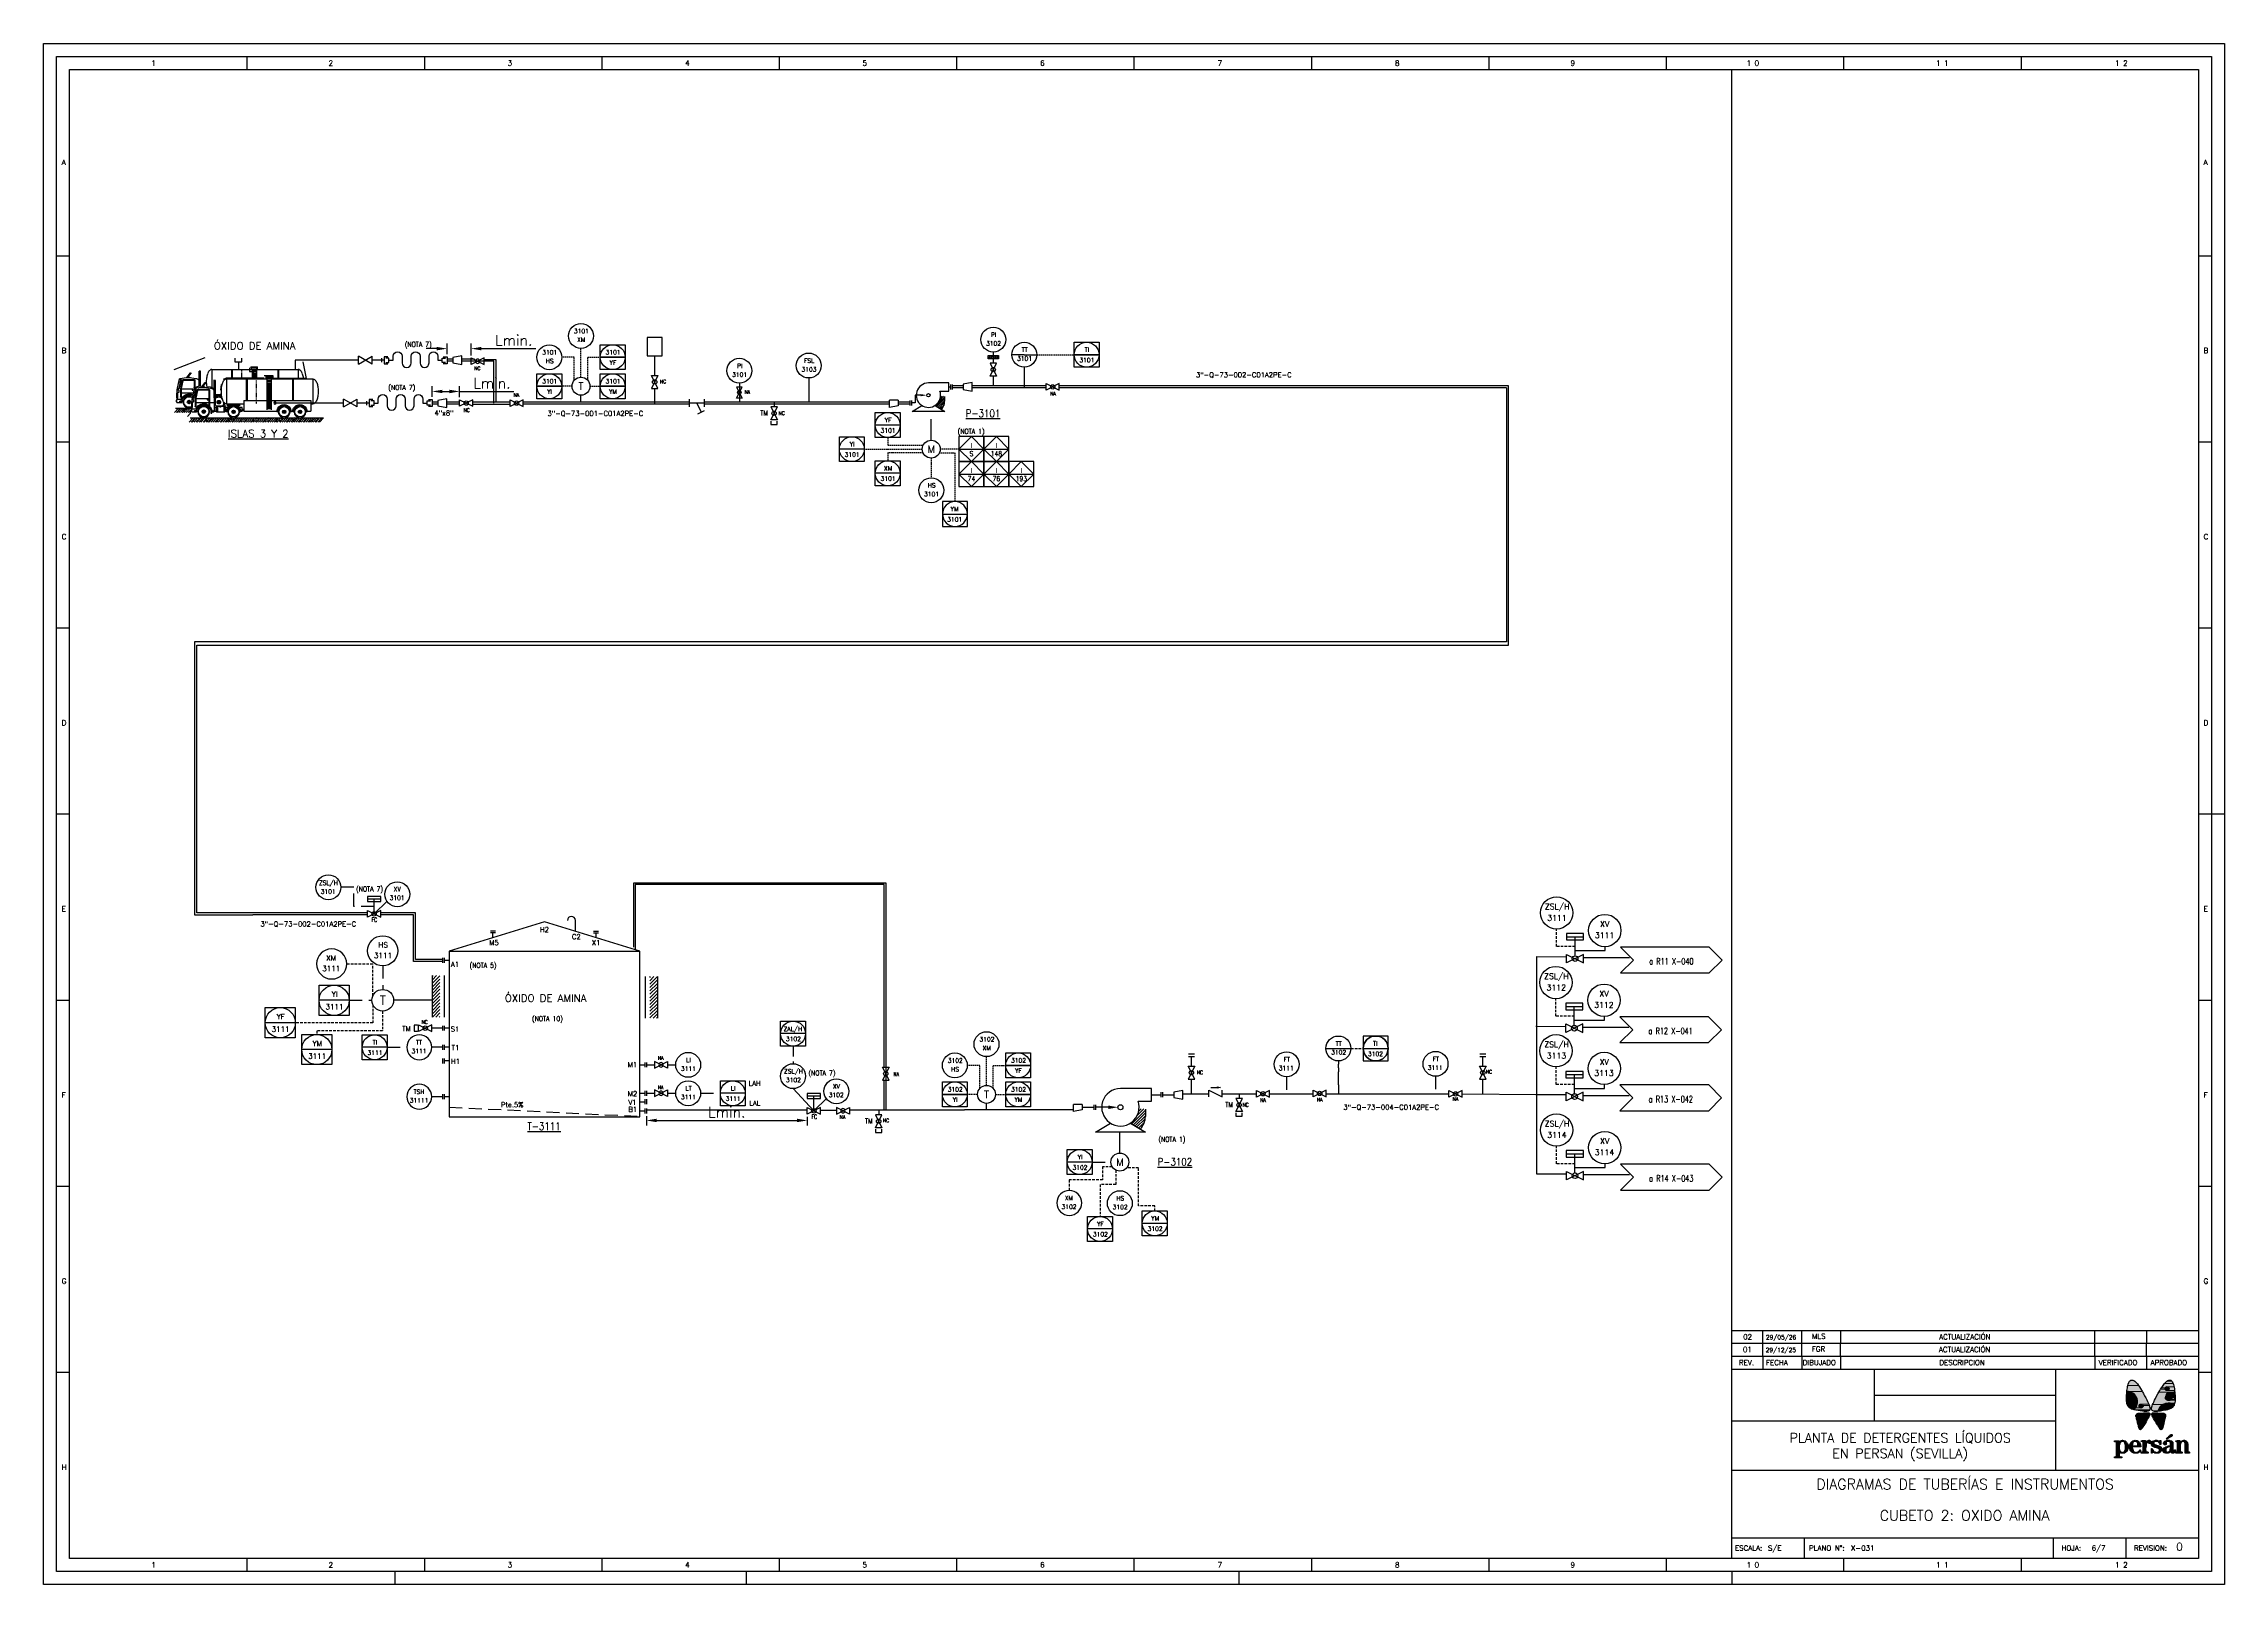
# Model space of a CAD drawing. Header units: millimetres. Extents: x 559 to 3993, y 623 to 920.
# Drawn here: x 3095.2 to 3515.2, y 622.9 to 919.5 of the extents above; entities that cross this region are included whole.
import ezdxf
from ezdxf.enums import TextEntityAlignment as Align
from ezdxf.xclip import XClip

# ---------------------------------------------------------------- set-up
doc = ezdxf.new("R2010")
doc.units = ezdxf.units.MM
doc.header["$XCLIPFRAME"] = 2
doc.linetypes.add('RAYITAS', pattern=[0.375, 0.25, -0.125])
doc.linetypes.add('TRAZOS', pattern=[0.75, 0.5, -0.25])
for name, color, linetype in [('CAJETIN', 1, 'Continuous'), ('CARGACAMIONES', 7, 'Continuous'), ('COTAS', 4, 'Continuous'), ('EQUIPOS', 5, 'Continuous'), ('EQUIPOS 02', 1, 'Continuous'), ('FORMATO', 7, 'Continuous'), ('INSTRUMENTOS', 1, 'Continuous'), ('TEX', 7, 'Continuous'), ('TEXTO-INSTRUMENTACION', 7, 'Continuous'), ('TEXTO-VALVULAS Y ACCESORIOS', 7, 'Continuous'), ('TUBERIA', 5, 'Continuous'), ('TUBERÍA2', 1, 'TRAZOS'), ('VALVULAS Y ACCESORIOS', 1, 'Continuous')]:
    doc.layers.add(name, color=color, linetype=linetype)
doc.layers.add('TUBERÍA3', color=1, linetype='Continuous', true_color=0xff0000)
doc.styles.add('PY', font='ROMANS.shx')
doc.styles.add('PY1', font='ROMANS.shx', dxfattribs={"width": 0.8})
doc.styles.add('PY3', font='ROMANS.shx', dxfattribs={"width": 0.6})
doc.styles.add('TXT', font='txt')
doc.linetypes.add('SEÑAL_MECANICA2', pattern='A,4.411183,["o",PY,S=4.130212,R=360,X=0,Y=-1.374288],0.588817,-0.374158,["",PY,S=2,R=360,X=0,Y=-0.688262],-2.183682', length=7.55784)
doc.dimstyles.new('1-5', dxfattribs={"dimtxt": 2, "dimasz": 2, "dimexe": 1, "dimexo": 0.5, "dimgap": 0.6, "dimtad": 1, "dimdec": 0, "dimlfac": 5, "dimzin": 0, "dimdsep": 46, "dimtxsty": 'PY', "dimcen": 0.7, "dimclrd": 4, "dimclre": 4, "dimclrt": 7, "dimazin": 0, "dimtfac": 1, "dimtdec": 0, "dimtofl": 0, "dimtmove": 0, "dimatfit": 3, "dimfxl": 1, "dimtolj": 1, "dimtzin": 0, "dimarcsym": 0})

# ---------------------------------------------------------------- blocks, each defined once
blk = doc.blocks.new('CAMION CISTERNA ALZ')
at = {"layer": 'CAJETIN', "color": 4, "linetype": 'RAYITAS'}
blk.add_line((38.6, 22.2), (38.6, 7.9), dxfattribs=at)
at = {"layer": 'CARGACAMIONES', "color": 4, "linetype": 'ByBlock'}
for p, q in [((55.7, 22.2), (6.1, 22.2)), ((6.1, 22.2), (6.1, 7.9)), ((17.4, 22.2), (17.4, 9.9)), ((17.8, 22.2), (17.8, 9.9)), ((33.2, 23.6), (29.5, 23.6)), ((29.5, 23.1), (29.5, 23.6)), ((33.2, 23.4), (29.5, 23.4)), ((33.2, 23.1), (29.5, 23.1)), ((29.7, 23.1), (29.7, 22.2)), ((30.1, 22.1), (30.1, 4.6)), ((32.5, 21.4), (30.1, 21.4)), ((32.5, 20.7), (30.1, 20.7)), ((32.5, 19.9), (30.1, 19.9)), ((32.5, 19.1), (30.1, 19.1)), ((32.5, 18.3), (30.1, 18.3)), ((32.5, 17.6), (30.1, 17.6)), ((32.5, 16.8), (30.1, 16.8)), ((32.5, 16), (30.1, 16)), ((32.5, 15.3), (30.1, 15.3)), ((32.5, 14.5), (30.1, 14.5)), ((32.5, 13.7), (30.1, 13.7)), ((32.5, 12.9), (30.1, 12.9)), ((32.5, 22.1), (32.5, 4.6)), ((32.9, 22.2), (32.9, 23.1)), ((33.2, 23.6), (33.2, 23.1)), ((43.9, 22.2), (43.9, 9.9)), ((44.4, 22.2), (44.4, 9.9)), ((55.7, 22.2), (55.7, 7.9)), ((62.2, 7.7), (62.2, 21.1)), ((62.2, 21.1), (62.8, 21.1)), ((62.8, 14.9), (62.8, 21.1)), ((62.8, 15), (62.8, 3.6)), ((62.8, 14.3), (63.2, 14.3)), ((62.8, 13.9), (63.2, 13.9)), ((62.8, 13.5), (63.2, 13.5)), ((62.8, 13.1), (63.2, 13.1)), ((62.8, 12.7), (63.2, 12.7)), ((65.4, 16), (65.4, 6.7)), ((71.8, 16.4), (65.8, 16.4)), ((65.8, 15.8), (65.8, 7)), ((71.8, 16), (66, 16)), ((67.5, 20.2), (69.7, 17.5)), ((67.8, 20.2), (67.5, 20.2)), ((70, 17.5), (67.8, 20.2)), ((69.1, 18.2), (68.1, 17.5)), ((72.2, 15.7), (73.2, 11.2)), ((72.6, 15.8), (73.1, 13.6)), ((73.1, 13.4), (73.1, 15.4)), ((73.1, 15.4), (73.4, 15.4)), ((73.4, 13.4), (73.1, 13.4)), ((73.1, 13.4), (73.6, 11.2)), ((73.2, 15.4), (73.2, 16.2)), ((73.4, 15.4), (73.2, 16.1)), ((73.2, 13.4), (73.2, 12.6)), ((73.2, 12.6), (73.6, 12.6)), ((73.5, 15.2), (73.3, 16.1)), ((73.4, 15.4), (73.4, 13.4)), ((74.2, 16.5), (73.5, 16.5)), ((74.2, 16.4), (73.5, 16.4)), ((74.3, 11.5), (73.7, 14.2)), ((74.2, 11.5), (73.7, 13.9)), ((75.4, 10.4), (74.1, 16.7)), ((7.4, 7.9), (6.1, 7.9)), ((7.1, 4.4), (7.1, 5.1)), ((7.1, 5.1), (7.4, 5.1)), ((7.4, 4.4), (7.1, 4.4)), ((45.8, 9.9), (7.4, 9.9)), ((7.4, 9.9), (7.4, 3.7)), ((9.5, 3.7), (7.4, 3.7)), ((9.5, 3.3), (9.9, 3.3)), ((17.3, 3.3), (17.7, 3.3)), ((18.2, 3.7), (17.7, 3.7)), ((18.6, 3.7), (17.8, 3.7)), ((18.5, 3.3), (18.9, 3.3)), ((26.4, 3.3), (26.8, 3.3)), ((45.8, 3.7), (26.8, 3.7)), ((32.5, 12.2), (30.1, 12.2)), ((32.5, 11.4), (30.1, 11.4)), ((32.5, 10.6), (30.1, 10.6)), ((32.5, 9.8), (30.1, 9.8)), ((32.5, 9.1), (30.1, 9.1)), ((32.5, 8.3), (30.1, 8.3)), ((32.5, 7.5), (30.1, 7.5)), ((32.5, 6.8), (30.1, 6.8)), ((32.5, 6), (30.1, 6)), ((32.5, 5.3), (30.1, 5.3)), ((45.8, 9.9), (45.8, 3.7)), ((55.7, 7.9), (45.8, 7.9)), ((46.7, 5), (45.8, 5)), ((46.7, 4.1), (45.8, 4.1)), ((46.7, 3.7), (46.7, 5.8)), ((46.7, 5.8), (48.3, 5.8)), ((47.5, 3.7), (46.7, 3.7)), ((47.5, 3.3), (47.9, 3.3)), ((48.2, 7.8), (48.2, 7.5)), ((55, 7.8), (48.2, 7.8)), ((48.2, 7.5), (51, 7.5)), ((50.2, 7.3), (48.2, 7.3)), ((48.2, 7.3), (48.2, 6.9)), ((48.2, 6.9), (49.4, 6.9)), ((48.4, 6.9), (48.9, 6.5)), ((48.7, 7.8), (48.7, 7.9)), ((49.3, 7.5), (49.3, 7.3)), ((52.3, 7.5), (55, 7.5)), ((55, 7.3), (53.1, 7.3)), ((53.9, 7.5), (53.9, 7.3)), ((53.9, 6.9), (55, 6.9)), ((54.8, 6.9), (54.3, 6.5)), ((54.5, 7.8), (54.5, 7.9)), ((55, 7.5), (55, 7.8)), ((55, 6.9), (55, 7.3)), ((55, 5.8), (56.3, 5.8)), ((55.4, 3.3), (55.8, 3.3)), ((56.3, 3.7), (55.8, 3.7)), ((56.3, 3.7), (56.3, 6.1)), ((56.7, 6.5), (59, 6.5)), ((61.4, 3.3), (56.7, 3.3)), ((57, 6.5), (57, 3.3)), ((57.2, 6.5), (57.2, 3.3)), ((59, 6.5), (59, 6.2)), ((59.4, 6.5), (61.4, 6.5)), ((59.4, 6.5), (59.4, 6.2)), ((60.9, 6.5), (60.9, 3.3)), ((61.1, 6.5), (61.1, 3.3)), ((61.8, 6.1), (61.8, 3.7)), ((61.8, 5.8), (62.8, 5.8)), ((62.8, 3.7), (61.8, 3.7)), ((62.8, 7.4), (62.6, 7.4)), ((62.8, 12.3), (63.2, 12.3)), ((62.8, 11.9), (63.2, 11.9)), ((62.8, 11.5), (63.2, 11.5)), ((65.4, 8.8), (62.8, 8.8)), ((63, 3.6), (63, 3.9)), ((63, 3.6), (64, 3.6)), ((64.1, 3.4), (63, 3.4)), ((64, 3.6), (64, 3.9)), ((64.1, 2.7), (64.1, 3.4)), ((64.6, 2.7), (64.1, 2.7)), ((64.6, 3.4), (64.6, 2.7)), ((73.2, 11.1), (65.8, 11.1)), ((73.2, 8.8), (65.8, 8.8)), ((66.1, 10.3), (66.1, 10.5)), ((66.1, 10.5), (66.5, 10.5)), ((66.8, 10.3), (66.1, 10.3)), ((66.8, 10.5), (66.8, 10.3)), ((73.4, 6.2), (72.5, 6.2)), ((72.7, 5.4), (72.7, 6)), ((72.7, 3.5), (72.7, 4.7)), ((72.9, 4.9), (75.6, 4.9)), ((72.9, 3.5), (72.9, 3.9)), ((72.9, 3.5), (74, 3.5)), ((75.6, 3.3), (72.9, 3.3)), ((73.2, 11.2), (73.2, 6.2)), ((73.6, 11.2), (73.6, 6.4)), ((74, 3.5), (74, 3.9)), ((74.5, 10.1), (74.5, 9.2)), ((74.6, 10.3), (74.6, 9.1)), ((75.3, 11.2), (74.7, 11.2)), ((75.3, 11.1), (74.7, 11.1)), ((75.4, 10.4), (74.7, 10.4)), ((74.7, 9), (75.4, 9)), ((75.4, 8.9), (75.2, 8.9)), ((75.4, 8.7), (75.2, 8.7)), ((75.4, 5.8), (75.2, 5.8)), ((75.3, 8.7), (75.3, 5.8)), ((75.4, 4.9), (75.4, 10.4)), ((75.4, 8.6), (75.5, 8.6)), ((75.5, 5.9), (75.4, 5.9)), ((75.5, 8.6), (75.5, 5.9)), ((75.6, 8.6), (75.5, 8.6)), ((75.5, 5.9), (75.6, 5.9)), ((75.6, 5.9), (75.6, 8.6)), ((75.8, 4.7), (75.8, 3.5)), ((75.8, 4.5), (76, 4.5)), ((76, 3.7), (75.8, 3.7)), ((76, 4.5), (76, 3.7))]:
    blk.add_line(p, q, dxfattribs=at)
at = {"layer": 'CARGACAMIONES', "color": 4}
for p, q in [((76.4, 0), (0, 0)), ((2.3, -2.5), (0, 0)), ((37.4, -1.2), (38.6, 0)), ((38, -1.8), (39.7, 0)), ((42, -2.5), (39.7, 0)), ((43.1, -2.5), (40.8, 0)), ((44.2, -2.5), (42, 0)), ((45.4, -2.5), (43.1, 0)), ((43.7, -0.6), (44.2, 0)), ((44.2, -1.2), (45.4, 0)), ((44.8, -1.8), (46.5, 0)), ((48.8, -2.5), (46.5, 0)), ((49.9, -2.5), (47.6, 0)), ((3.4, -2.5), (1.1, 0)), ((4.5, -2.5), (2.3, 0)), ((2.8, -0.6), (3.4, 0)), ((3.4, -1.2), (4.5, 0)), ((4, -1.8), (5.7, 0)), ((4.5, -2.5), (6.2, -0.6)), ((5.6, -2.5), (6.8, -1.2)), ((8, -2.5), (5.7, 0)), ((6.7, -2.5), (7.3, -1.8)), ((9.1, -2.5), (6.8, 0)), ((10.2, -2.5), (7.9, 0)), ((11.3, -2.5), (9, 0)), ((10.2, -1.2), (11.3, 0)), ((10.7, -1.8), (12.4, 0)), ((11.3, -2.5), (13, -0.6)), ((14.7, -2.5), (12.4, 0)), ((12.4, -2.5), (13.6, -1.2)), ((13.5, -2.5), (14.1, -1.8)), ((15.9, -2.5), (13.6, 0)), ((17, -2.5), (14.7, 0)), ((18.1, -2.5), (15.8, 0)), ((16.4, -0.6), (17, 0)), ((17, -1.2), (18.1, 0)), ((17.5, -1.9), (19.2, 0)), ((18.1, -2.5), (19.8, -0.6)), ((21.5, -2.5), (19.2, 0)), ((19.2, -2.5), (20.4, -1.2)), ((20.3, -2.5), (20.9, -1.8)), ((22.6, -2.5), (20.4, 0)), ((23.8, -2.5), (21.5, 0)), ((24.9, -2.5), (22.6, 0)), ((23.2, -0.9), (23.8, -0.3)), ((23.7, -1.2), (24.9, 0)), ((24.3, -1.9), (26, 0)), ((24.8, -2.5), (26.6, -0.6)), ((28.3, -2.5), (26, 0)), ((26, -2.5), (27.1, -1.2)), ((29.4, -2.5), (27.1, 0)), ((27.1, -2.5), (27.7, -1.8)), ((30.6, -2.5), (28.3, 0)), ((31.7, -2.5), (29.4, 0)), ((30, -0.8), (30.6, -0.1)), ((30.5, -1.2), (31.7, 0)), ((31.1, -1.9), (32.8, 0)), ((31.6, -2.5), (33.4, -0.6)), ((35.1, -2.5), (32.8, 0)), ((32.8, -2.5), (33.9, -1.2)), ((36.2, -2.5), (33.9, 0)), ((33.9, -2.5), (34.5, -1.8)), ((37.3, -2.5), (35.1, 0)), ((38.5, -2.5), (36.2, 0)), ((36.9, -0.8), (37.4, -0.1)), ((38.5, -2.5), (40.3, -0.6)), ((39.7, -2.5), (40.8, -1.2)), ((40.8, -2.5), (41.4, -1.8)), ((45.3, -2.5), (47, -0.6)), ((46.4, -2.5), (47.6, -1.2)), ((47.6, -2.5), (48.2, -1.8)), ((51, -2.5), (48.7, 0)), ((52.2, -2.5), (49.9, 0)), ((50.4, -0.6), (51, 0)), ((51, -1.2), (52.1, 0)), ((51.6, -1.8), (53.3, 0)), ((52.1, -2.5), (53.8, -0.6)), ((53.2, -2.5), (54.4, -1.2)), ((55.6, -2.5), (53.3, 0)), ((56.7, -2.5), (54.4, 0)), ((54.4, -2.5), (55, -1.8)), ((57.8, -2.5), (55.5, 0)), ((58.9, -2.5), (56.7, 0)), ((57.8, -1.2), (58.9, 0)), ((58.4, -1.8), (60.1, 0)), ((58.9, -2.5), (60.6, -0.6)), ((60, -2.5), (61.2, -1.2)), ((62.3, -2.5), (60.1, 0)), ((61.1, -2.5), (61.7, -1.8)), ((63.5, -2.5), (61.2, 0)), ((64.6, -2.5), (62.3, 0)), ((65.7, -2.5), (63.4, 0)), ((64, -0.6), (64.6, 0)), ((64.6, -1.2), (65.7, 0)), ((65.1, -1.9), (66.8, 0)), ((65.7, -2.5), (67.4, -0.6)), ((69.1, -2.5), (66.8, 0)), ((66.8, -2.5), (68, -1.2)), ((67.9, -2.5), (68.5, -1.8)), ((70.3, -2.5), (68, 0)), ((71.4, -2.5), (69.1, 0)), ((72.5, -2.5), (70.2, 0)), ((70.8, -0.9), (71.4, -0.3)), ((71.4, -1.2), (72.5, 0)), ((71.9, -1.9), (73.6, 0)), ((72.5, -2.5), (74.2, -0.6)), ((75.9, -2.5), (73.6, 0)), ((73.6, -2.5), (74.8, -1.2)), ((74.7, -2.5), (75.3, -1.8)), ((77, -2.5), (74.8, 0))]:
    blk.add_line(p, q, dxfattribs=at)
at = {"layer": 'CARGACAMIONES', "color": 4, "linetype": 'ByBlock'}
for centre, radius in [((13.5, 3.4), 3.38), ((13.5, 3.4), 0.794), ((13, 3.4), 0.0993), ((13.1, 3.8), 0.0993), ((13.1, 3), 0.0993), ((13.5, 3.4), 0.397), ((13.5, 4), 0.0993), ((13.5, 2.8), 0.0993), ((14, 3.8), 0.0993), ((14, 3), 0.0993), ((14.1, 3.4), 0.0993), ((22.6, 3.4), 3.38), ((22.6, 3.4), 0.794), ((22, 3.4), 0.0993), ((22.2, 3.8), 0.0993), ((22.2, 3), 0.0993), ((22.6, 3.4), 0.397), ((22.6, 4), 0.0993), ((22.6, 2.8), 0.0993), ((23, 3.8), 0.0993), ((23, 3), 0.0993), ((23.2, 3.4), 0.0993), ((51.6, 3.4), 3.38), ((51.6, 3.4), 0.794), ((51, 3.4), 0.0993), ((51.2, 3.8), 0.0993), ((51.2, 3), 0.0993), ((51.6, 3.4), 0.397), ((51.6, 4), 0.0993), ((51.6, 2.8), 0.0993), ((52, 3.8), 0.0993), ((52, 3), 0.0993), ((52.2, 3.4), 0.0993), ((59.2, 6.5), 0.199), ((68.7, 3.5), 3.38), ((68.7, 3.5), 0.794), ((68.1, 3.5), 0.0993), ((68.3, 3.9), 0.0993), ((68.3, 3.1), 0.0993), ((68.7, 3.5), 0.397), ((68.7, 4.1), 0.0993), ((68.7, 2.9), 0.0993), ((69.1, 3.9), 0.0993), ((69.1, 3.1), 0.0993), ((69.3, 3.5), 0.0993)]:
    blk.add_circle(centre, radius, dxfattribs=at)
at = {"layer": 'CARGACAMIONES', "color": 4, "linetype": 'Continuous'}
blk.add_circle((27.9, 8.4), 0.718, dxfattribs=at)
at = {"layer": 'CARGACAMIONES', "color": 4, "linetype": 'ByBlock'}
for centre, radius, start, end in [((20.3, 15.1), 17.2, 170.2727, 180), ((20.3, 15.1), 17.2, 180, 189.7273), ((13.2, 16.3), 10, 157.5177, 170.2727), ((8.8, 18.2), 5.23, 135.0251, 157.5177), ((6.1, 20.9), 1.36, 90, 135.0251), ((55.7, 20.9), 1.36, 44.9749, 90), ((53, 18.2), 5.23, 22.4823, 44.9749), ((48.5, 16.3), 10, 9.7273, 22.4823), ((41.4, 15.1), 17.2, 360, 9.7273), ((41.4, 15.1), 17.2, 350.2727, 0), ((64.8, 15), 1.99, 90, 180), ((69.3, -2.4), 19.9, 77.0128, 102.9872), ((65.8, 16), 0.397, 90, 180), ((66, 15.8), 0.199, 90, 180), ((69.7, 17.7), 0.0993, 0, 180), ((69.7, 17.7), 0.0993, 180, 0), ((71.8, 15.6), 0.794, 11.9442, 90), ((71.8, 15.6), 0.397, 11.9442, 90), ((73.5, 16.2), 0.298, 90, 191.9761), ((73.5, 16.2), 0.199, 90, 191.9761), ((72.4, 14.4), 1.4, 315, 45), ((73.7, 16.6), 0.397, 11.9761, 90), ((13.2, 13.9), 10, 189.7273, 202.4823), ((8.8, 12), 5.23, 202.4823, 224.9749), ((6.1, 9.3), 1.36, 224.9749, 270), ((13.6, 3.4), 4.12, 358.6196, 181.3804), ((13.6, 3.4), 3.72, 358.4724, 181.5276), ((13.5, 3.4), 2.98, 90, 270), ((13.5, 3.4), 0.993, 90, 270), ((13.5, 3.4), 2.98, 270, 90), ((13.5, 3.4), 0.993, 270, 90), ((22.7, 3.4), 4.12, 358.6196, 181.3804), ((22.7, 3.4), 3.72, 358.4724, 181.5276), ((22.6, 3.4), 2.98, 90, 270), ((22.6, 3.4), 0.993, 90, 270), ((22.6, 3.4), 2.98, 270, 90), ((22.6, 3.4), 0.993, 270, 90), ((51.7, 3.4), 4.12, 358.6196, 181.3804), ((51.7, 3.4), 3.72, 358.4724, 181.5276), ((51.6, 3.4), 2.98, 90, 270), ((51.6, 3.4), 0.993, 90, 270), ((51.6, 3.4), 2.98, 270, 90), ((51.6, 3.4), 0.993, 270, 90), ((55.7, 9.3), 1.36, 270, 315.0251), ((56.7, 6.1), 0.397, 90, 180), ((56.7, 3.7), 0.397, 180, 270), ((53, 12), 5.23, 315.0251, 337.5177), ((48.5, 13.9), 10, 337.5177, 350.2727), ((59.2, 6.2), 0.199, 180, 0), ((61.4, 6.1), 0.397, 0, 90), ((61.4, 3.7), 0.397, 270, 0), ((62.6, 7.7), 0.397, 180, 270), ((63, 3.6), 0.199, 180, 270), ((63.5, 3.4), 0.674, 45, 135), ((68.7, 3.5), 4.62, 31.8706, 181.3804), ((68.7, 3.5), 4.12, 17.5788, 181.3804), ((68.7, 3.5), 2.98, 90, 270), ((68.7, 3.5), 0.993, 90, 270), ((68.7, 3.5), 2.98, 270, 90), ((68.7, 3.5), 0.993, 270, 90), ((72.7, 5.7), 0.298, 270, 90), ((72.9, 4.7), 0.199, 90, 180), ((72.9, 3.5), 0.199, 180, 270), ((68.7, 3.5), 4.62, 17.5788, 25.7368), ((73.5, 3.3), 0.843, 45, 135), ((73.4, 6.4), 0.199, 270, 0), ((74.7, 11.6), 0.497, 191.9761, 270), ((74.7, 11.6), 0.397, 191.9761, 270), ((74.7, 10.3), 0.0993, 90, 180), ((74.7, 9.1), 0.0993, 180, 270), ((75.6, 4.7), 0.199, 0, 90), ((75.6, 3.5), 0.199, 270, 0)]:
    blk.add_arc(centre, radius, start, end, dxfattribs=at)
at = {"layer": 'CARGACAMIONES', "color": 4}
for start, end in [(357.7085, 177.7085), (177.7085, 357.7085)]:
    blk.add_arc((74.8, -1.4), 0.0145, start, end, dxfattribs=at)
blk = doc.blocks.new('VALV GLOB-V')
at = {"layer": 'INSTRUMENTOS', "color": 1, "flags": 128}
blk.add_lwpolyline([(5.7, -1.43), (5.7, 1.43), (0, -1.43), (0, 1.43)], close=True, dxfattribs=at)
at = {"layer": 'INSTRUMENTOS', "color": 1}
blk.add_circle((2.85, 0), 0.95, dxfattribs=at)
at = {"layer": 'INSTRUMENTOS', "color": 7, "linetype": 'SEÑAL_MECANICA2', "style": 'PY'}
blk.add_attdef('REF.', text='', height=2, dxfattribs=at).set_placement((3, -3.37), align=Align.MIDDLE)
blk = doc.blocks.new('*D30')
at = {"layer": 'COTAS', "color": 4, "lineweight": -2, "transparency": 16777216}
for p, q in [((3170.03, 851.51), (3170.03, 853.57)), ((3175.34, 851.47), (3175.34, 853.57)), ((3172.03, 852.57), (3173.34, 852.57)), ((3175.34, 852.57), (3185.78, 852.57))]:
    blk.add_line(p, q, dxfattribs=at)
at = {"layer": 'COTAS', "color": 4, "transparency": 16777216}
for points in [[(3172.03, 852.9), (3172.03, 852.23), (3170.03, 852.57)], [(3173.34, 852.9), (3173.34, 852.23), (3175.34, 852.57)]]:
    blk.add_solid(points, dxfattribs=at)
at = {"layer": 'Defpoints', "color": 0, "transparency": 16777216}
for p in [(3170.03, 851.01), (3175.34, 852.57), (3175.34, 850.97)]:
    blk.add_point(p, dxfattribs=at)
at = {"layer": 'COTAS', "color": 7, "transparency": 16777216, "insert": (3181.56, 854.17), "char_height": 2, "attachment_point": 5, "style": 'PY'}
blk.add_mtext('\\A1;Lmin.', dxfattribs=at)
blk = doc.blocks.new('MANG-VAL')
at = {"layer": 'INSTRUMENTOS', "color": 1}
for p, q in [((0, 1.5), (0, -1.5)), ((6, 0), (0, 0)), ((3, 0), (4.8, -3.6)), ((6, 1.5), (6, -1.5)), ((3.46, -4.27), (6.14, -2.93))]:
    blk.add_line(p, q, dxfattribs=at)
blk = doc.blocks.new('REDUCCION')
at = {"color": 1}
for p, q in [((0, 2), (0, -2)), ((4, 1.25), (0, 2)), ((4, -1.25), (4, 1.25)), ((0, -2), (4, -1.25))]:
    blk.add_line(p, q, dxfattribs=at)
at = {"style": 'PY1', "width": 0.8}
blk.add_attdef('.', text='', height=2, dxfattribs=at).set_placement((2, -3.65), align=Align.MIDDLE)
blk = doc.blocks.new('SEÑAL CIR')
at = {"color": 1}
blk.add_circle((0, 5.7), 5.7, dxfattribs=at)
at = {"layer": 'INSTRUMENTOS', "linetype": 'Continuous', "style": 'PY', "flags": 4}
for p in [(0.18, 6.94), (0.13, 2.95)]:
    blk.add_attdef('---', text='', height=2, dxfattribs=at).set_placement(p, align=Align.CENTER)
blk = doc.blocks.new('SEÑAL CIRCU MARCO')
at = {"color": 1, "linetype": 'Continuous', "ltscale": 0.5}
blk.add_line((5.7, 5.7), (-5.7, 5.7), dxfattribs=at)
at = {"color": 1, "flags": 128}
blk.add_lwpolyline([(5.7, 0), (-5.7, 0), (-5.7, 11.4), (5.7, 11.4)], close=True, dxfattribs=at)
at = {"color": 1}
blk.add_circle((0, 5.7), 5.7, dxfattribs=at)
at = {"style": 'PY'}
for tag, p in [('XXX', (0.18, 7.98)), ('YYY', (0.13, 3.24))]:
    blk.add_attdef(tag, text='', height=2, dxfattribs=at).set_placement(p, align=Align.MIDDLE)
blk = doc.blocks.new('DIAFRAGMA')
at = {"layer": 'INSTRUMENTOS', "color": 1, "ltscale": 0.1, "flags": 128}
blk.add_lwpolyline([(0, -2.25), (0, 2.25), (1.5, 2.25), (1.5, -2.25)], close=True, dxfattribs=at)
blk.add_lwpolyline([(0.46, -2.25), (1.12, -1.86), (0.38, -1.43), (1.12, -1), (0.38, -0.56), (1.12, -0.13), (0.38, 0.3), (1.12, 0.73), (0.38, 1.17), (1.12, 1.6), (0.38, 2.03), (0.75, 2.25)], dxfattribs=at)
blk = doc.blocks.new('SECUENCIA PROGRAMADA EN SISTEMA DE CONTROL PLC')
at = {"layer": 'INSTRUMENTOS'}
blk.add_line((-5, 5), (5, 5), dxfattribs=at)
at = {"layer": 'INSTRUMENTOS', "flags": 128}
for points in [[(0, 0), (-5, 5), (0, 10), (5, 5)], [(-5, 0), (5, 0), (5, 10), (-5, 10)]]:
    blk.add_lwpolyline(points, close=True, dxfattribs=at)
at = {"layer": 'TEXTO-INSTRUMENTACION', "linetype": 'Continuous', "style": 'PY1', "width": 0.8}
for tag, p in [('XXX', (0.01, 6.43)), ('YYY', (0.01, 3.17))]:
    blk.add_attdef(tag, text='', height=2, dxfattribs=at).set_placement(p, align=Align.MIDDLE_CENTER)
blk = doc.blocks.new('*D31')
at = {"layer": 'COTAS', "color": 4, "lineweight": -2, "transparency": 16777216}
for p, q in [((3172.91, 859.76), (3172.91, 861.81)), ((3177.54, 859.52), (3177.54, 861.81)), ((3170.91, 860.81), (3168.91, 860.81)), ((3179.54, 860.81), (3189.98, 860.81))]:
    blk.add_line(p, q, dxfattribs=at)
at = {"layer": 'COTAS', "color": 4, "transparency": 16777216}
for points in [[(3170.91, 861.15), (3170.91, 860.48), (3172.91, 860.81)], [(3179.54, 861.15), (3179.54, 860.48), (3177.54, 860.81)]]:
    blk.add_solid(points, dxfattribs=at)
at = {"layer": 'Defpoints', "color": 0, "transparency": 16777216}
for p in [(3172.91, 859.26), (3177.54, 860.81), (3177.54, 859.02)]:
    blk.add_point(p, dxfattribs=at)
at = {"layer": 'COTAS', "color": 7, "transparency": 16777216, "insert": (3185.76, 862.41), "char_height": 2, "attachment_point": 5, "style": 'PY'}
blk.add_mtext('\\A1;Lmin.', dxfattribs=at)
blk = doc.blocks.new('*D19')
at = {"layer": 'COTAS', "color": 4, "lineweight": -2, "transparency": 16777216}
for p, q in [((3211.3, 713.06), (3211.3, 711.21)), ((3213.3, 712.21), (3240.28, 712.21)), ((3242.28, 712.9), (3242.28, 711.21))]:
    blk.add_line(p, q, dxfattribs=at)
at = {"layer": 'COTAS', "color": 4, "transparency": 16777216}
for points in [[(3213.3, 712.55), (3213.3, 711.88), (3211.3, 712.21)], [(3240.28, 712.55), (3240.28, 711.88), (3242.28, 712.21)]]:
    blk.add_solid(points, dxfattribs=at)
at = {"layer": 'Defpoints', "color": 0, "transparency": 16777216}
for p in [(3211.3, 713.56), (3242.28, 713.4), (3242.28, 712.21)]:
    blk.add_point(p, dxfattribs=at)
at = {"layer": 'COTAS', "color": 7, "transparency": 16777216, "insert": (3226.79, 713.81), "char_height": 2, "attachment_point": 5, "style": 'PY'}
blk.add_mtext('\\A1;Lmin.', dxfattribs=at)
blk = doc.blocks.new('MARCO-A1')
at = {"layer": 'FORMATO', "color": 5}
for p, q in [((78.42, 589), (78.42, 584)), ((146.83, 589), (146.83, 584)), ((215.25, 589), (215.25, 584)), ((283.67, 589), (283.67, 584)), ((352.08, 589), (352.08, 584)), ((420.5, 589), (420.5, 584)), ((488.92, 589), (488.92, 584)), ((557.33, 589), (557.33, 584)), ((625.75, 589), (625.75, 584)), ((694.17, 589), (694.17, 584)), ((762.58, 589), (762.58, 584)), ((5, 512.25), (10, 512.25)), ((831, 512.25), (836, 512.25)), ((5, 440.5), (10, 440.5)), ((831, 440.5), (836, 440.5)), ((5, 368.75), (10, 368.75)), ((831, 368.75), (836, 368.75)), ((5, 297), (10, 297)), ((831, 297), (836, 297)), ((5, 225.25), (10, 225.25)), ((831, 225.25), (836, 225.25)), ((5, 153.5), (10, 153.5)), ((831, 153.5), (836, 153.5)), ((5, 81.75), (10, 81.75)), ((831, 81.75), (836, 81.75)), ((78.42, 10), (78.42, 5)), ((146.83, 10), (146.83, 5)), ((215.25, 10), (215.25, 5)), ((283.67, 10), (283.67, 5)), ((352.08, 10), (352.08, 5)), ((420.5, 10), (420.5, 5)), ((488.92, 10), (488.92, 5)), ((557.33, 10), (557.33, 5)), ((625.75, 10), (625.75, 5)), ((694.17, 10), (694.17, 5)), ((762.58, 10), (762.58, 5))]:
    blk.add_line(p, q, dxfattribs=at)
at = {"layer": 'FORMATO', "color": 1, "linetype": 'Continuous'}
for p, q in [((836, 297), (841, 297)), ((135.5, 5), (135.5, 0)), ((271, 5), (271, 0)), ((461, 5), (461, 0)), ((651, 5), (651, 0))]:
    blk.add_line(p, q, dxfattribs=at)
at = {"layer": 'FORMATO', "color": 1}
blk.add_lwpolyline([(0, 594), (841, 594), (841, 0), (0, 0)], close=True, dxfattribs=at)
at = {"layer": 'FORMATO', "color": 5}
blk.add_lwpolyline([(5, 589), (836, 589), (836, 5), (5, 5)], close=True, dxfattribs=at)
at = {"layer": 'FORMATO', "color": 8, "linetype": 'Continuous'}
blk.add_lwpolyline([(10, 584), (831, 584), (831, 10), (10, 10)], close=True, dxfattribs=at)
at = {"layer": 'FORMATO', "color": 1, "style": 'PY'}
for s, p in [('1', (41.52, 585.5)), ('2', (109.93, 585.5)), ('3', (178.99, 585.5)), ('4', (247.4, 585.5)), ('5', (315.82, 585.5)), ('6', (384.34, 585.5)), ('7', (452.75, 585.5)), ('8', (521.17, 585.5)), ('9', (588.85, 585.5)), ('1 0', (656.77, 585.5)), ('1 1', (729.83, 585.5)), ('1 2', (798.88, 585.5)), ('A', (7, 547.25)), ('A', (833, 547.25)), ('B', (7, 474.67)), ('B', (833, 474.67)), ('C', (7, 402.92)), ('C', (833, 402.92)), ('D', (7, 331.17)), ('D', (833, 331.17)), ('E', (7, 259.42)), ('E', (833, 259.42)), ('F', (7, 187.67)), ('F', (833, 187.67)), ('G', (7, 115.92)), ('G', (833, 115.92)), ('H', (7, 44.17)), ('H', (833, 44.17)), ('1', (41.52, 6.5)), ('2', (109.93, 6.5)), ('3', (178.99, 6.5)), ('4', (247.4, 6.5)), ('5', (315.82, 6.5)), ('6', (384.34, 6.5)), ('7', (452.75, 6.5)), ('8', (521.17, 6.5)), ('9', (588.85, 6.5)), ('1 0', (656.77, 6.5)), ('1 1', (729.83, 6.5)), ('1 2', (798.88, 6.5))]:
    blk.add_text(s, height=2, dxfattribs=at).set_placement(p)
blk = doc.blocks.new('Simbolo persan')
at = {"layer": 'CAJETIN', "true_color": 0x0080ad, "transparency": 33554559}
h = blk.add_hatch(color=144, dxfattribs=at)
h.paths.add_polyline_path([(3046.77, 1411.45), (3046.51, 1411.37), (3046.26, 1411.5), (3046.17, 1411.62), (3046.17, 1411.92), (3046.26, 1412.05), (3046.34, 1412.09), (3046.39, 1412.13), (3046.47, 1412.13), (3046.56, 1412.17), (3046.6, 1412.13), (3046.72, 1412.13), (3046.85, 1412), (3046.89, 1411.92), (3046.89, 1411.88), (3046.94, 1411.88), (3046.94, 1411.67), (3046.89, 1411.62), (3046.85, 1411.54)])
h.paths.add_polyline_path([(3048.25, 1411.33), (3048.25, 1411.54), (3048.21, 1411.62), (3048.21, 1411.71), (3048.16, 1411.79), (3048.16, 1411.88), (3048.12, 1411.92), (3048.12, 1412), (3048.08, 1412.09), (3048.08, 1412.13), (3048.04, 1412.13), (3048.04, 1412.17), (3047.95, 1412.34), (3047.95, 1412.39), (3047.91, 1412.47), (3047.87, 1412.6), (3047.74, 1412.85), (3047.66, 1412.98), (3047.57, 1413.19), (3047.49, 1413.36), (3047.4, 1413.49), (3047.27, 1413.78), (3047.23, 1413.78), (3047.11, 1413.99), (3047.11, 1414.04), (3047.06, 1414.16), (3046.98, 1414.25), (3046.85, 1414.5), (3046.81, 1414.54), (3046.81, 1414.63), (3046.68, 1414.8), (3046.64, 1414.84), (3046.51, 1415.05), (3046.47, 1415.14), (3046.34, 1415.31), (3046.22, 1415.56), (3046.05, 1415.77), (3045.92, 1415.98), (3045.67, 1416.24), (3045.62, 1416.32), (3045.5, 1416.45), (3045.45, 1416.45), (3045.33, 1416.58), (3045.2, 1416.66), (3045.16, 1416.7), (3045.07, 1416.75), (3044.99, 1416.75), (3044.95, 1416.79), (3044.65, 1416.79), (3044.61, 1416.75), (3044.57, 1416.75), (3044.48, 1416.7), (3044.44, 1416.66), (3044.4, 1416.58), (3044.35, 1416.58), (3044.18, 1416.32), (3044.18, 1416.24), (3044.1, 1416.03), (3044.06, 1415.98), (3043.97, 1415.56), (3043.93, 1415.48), (3043.93, 1415.31), (3043.89, 1415.14), (3043.89, 1415.05), (3043.85, 1414.84), (3043.85, 1414.8), (3043.8, 1414.63), (3043.8, 1414.59), (3044.14, 1414.59), (3044.23, 1414.54), (3044.31, 1414.54), (3044.52, 1414.5), (3044.69, 1414.42), (3044.73, 1414.42), (3044.99, 1414.25), (3045.16, 1414.16), (3045.29, 1414.04), (3045.29, 1413.99), (3045.5, 1413.78), (3045.67, 1413.49), (3045.71, 1413.36), (3045.79, 1413.19), (3045.84, 1412.98), (3045.88, 1412.85), (3045.88, 1412.34), (3045.84, 1412.17), (3045.84, 1412.09), (3045.79, 1412.05), (3045.75, 1411.92), (3045.75, 1411.84), (3045.71, 1411.84), (3045.71, 1411.75), (3045.67, 1411.71), (3045.67, 1411.67), (3045.62, 1411.62), (3045.54, 1411.5), (3045.5, 1411.41), (3045.37, 1411.28), (3045.33, 1411.2), (3045.2, 1411.07), (3045.24, 1411.07), (3045.33, 1411.03), (3045.45, 1411.03), (3045.79, 1410.95), (3046, 1410.9), (3046.39, 1410.86), (3046.85, 1410.78), (3047.06, 1410.78), (3047.23, 1410.73), (3047.7, 1410.73), (3047.78, 1410.78), (3047.91, 1410.78), (3048.08, 1410.86), (3048.21, 1410.99), (3048.21, 1411.03), (3048.25, 1411.03), (3048.25, 1411.2), (3048.29, 1411.28)], flags=0)
h = blk.add_hatch(color=144, dxfattribs=at)
h.paths.add_polyline_path([(3050.2, 1414.84), (3050.15, 1414.76), (3050.07, 1414.63), (3049.9, 1414.29), (3049.86, 1414.25), (3049.86, 1414.21), (3049.82, 1414.12), (3049.77, 1414.12), (3049.73, 1413.99), (3049.6, 1413.78), (3049.56, 1413.66), (3049.52, 1413.57), (3049.39, 1413.36), (3049.35, 1413.27), (3049.35, 1413.23), (3049.31, 1413.23), (3049.31, 1413.15), (3049.26, 1413.11), (3049.22, 1413.02), (3049.18, 1412.98), (3049.18, 1412.94), (3049.14, 1412.89), (3049.1, 1412.72), (3048.97, 1412.47), (3048.88, 1412.34), (3048.88, 1412.3), (3048.84, 1412.26), (3048.84, 1412.17), (3048.76, 1412.05), (3048.71, 1411.88), (3048.71, 1411.84), (3048.67, 1411.75), (3048.63, 1411.62), (3048.63, 1411.54), (3048.59, 1411.45), (3048.59, 1411.16), (3048.63, 1411.12), (3048.63, 1411.03), (3048.71, 1410.9), (3048.76, 1410.9), (3048.93, 1410.82), (3048.97, 1410.78), (3049.1, 1410.78), (3049.14, 1410.73), (3049.65, 1410.73), (3049.73, 1410.78), (3049.86, 1410.78), (3049.86, 1410.9), (3049.9, 1410.9), (3049.9, 1411.03), (3049.94, 1411.12), (3049.94, 1411.16), (3050.03, 1411.28), (3050.03, 1411.37), (3050.2, 1411.54), (3050.24, 1411.62), (3050.32, 1411.75), (3050.45, 1411.84), (3050.53, 1411.88), (3050.75, 1412.05), (3050.96, 1412.17), (3051.25, 1412.26), (3051.38, 1412.3), (3051.47, 1412.3), (3051.76, 1412.34), (3052.19, 1412.34), (3052.4, 1412.3), (3052.48, 1412.26), (3052.61, 1412.22), (3052.82, 1412.13), (3052.91, 1412.09), (3052.95, 1412.05), (3052.95, 1412.09), (3052.99, 1412.13), (3052.99, 1412.22), (3053.03, 1412.26), (3053.03, 1412.34), (3053.08, 1412.47), (3053.08, 1412.55), (3053.12, 1412.72), (3053.12, 1413.27), (3053.03, 1413.32), (3053.03, 1413.36), (3052.95, 1413.4), (3052.82, 1413.49), (3052.61, 1413.49), (3052.57, 1413.4), (3052.52, 1413.36), (3052.52, 1413.32), (3052.48, 1413.27), (3052.44, 1413.19), (3052.4, 1413.15), (3052.4, 1413.11), (3052.36, 1413.11), (3052.31, 1413.02), (3052.23, 1412.98), (3052.19, 1412.94), (3052.1, 1412.89), (3051.76, 1412.89), (3051.38, 1413.02), (3051.25, 1413.15), (3051.21, 1413.23), (3051.21, 1413.36), (3051.25, 1413.57), (3051.25, 1413.66), (3051.3, 1413.78), (3051.38, 1413.99), (3051.47, 1414.12), (3051.59, 1414.25), (3051.68, 1414.29), (3052.06, 1414.29), (3052.19, 1414.25), (3052.31, 1414.25), (3052.44, 1414.29), (3052.61, 1414.29), (3052.99, 1414.54), (3053.03, 1414.63), (3053.03, 1414.88), (3052.99, 1414.97), (3052.99, 1415.14), (3052.95, 1415.26), (3052.95, 1415.43), (3052.91, 1415.48), (3052.91, 1415.52), (3052.86, 1415.65), (3052.86, 1415.73), (3052.82, 1415.9), (3052.74, 1416.11), (3052.69, 1416.24), (3052.65, 1416.28), (3052.57, 1416.45), (3052.57, 1416.49), (3052.31, 1416.75), (3052.23, 1416.75), (3052.19, 1416.79), (3051.97, 1416.79), (3051.89, 1416.75), (3051.85, 1416.75), (3051.72, 1416.7), (3051.68, 1416.66), (3051.55, 1416.58), (3051.09, 1416.11), (3050.92, 1415.9), (3050.79, 1415.73), (3050.75, 1415.65), (3050.66, 1415.52), (3050.62, 1415.52), (3050.62, 1415.48), (3050.58, 1415.43), (3050.49, 1415.31), (3050.45, 1415.22), (3050.37, 1415.14), (3050.37, 1415.05), (3050.32, 1415.05), (3050.24, 1414.88)])
h.paths.add_polyline_path([(3051.42, 1414.76), (3051.34, 1414.84), (3051.25, 1414.88), (3051.21, 1414.97), (3051.21, 1415.05), (3051.17, 1415.14), (3051.21, 1415.18), (3051.21, 1415.31), (3051.3, 1415.43), (3051.42, 1415.48), (3051.59, 1415.52), (3051.68, 1415.48), (3051.72, 1415.48), (3051.8, 1415.43), (3051.85, 1415.39), (3051.93, 1415.26), (3051.97, 1415.14), (3051.93, 1414.97), (3051.89, 1414.88), (3051.85, 1414.88), (3051.8, 1414.8), (3051.72, 1414.76)], flags=0)
at = {"layer": 'CAJETIN', "true_color": 0xa3cbc0, "transparency": 33554559}
for points in [[(3051.68, 1415.48), (3051.59, 1415.52), (3051.42, 1415.48), (3051.3, 1415.43), (3051.3, 1415.39), (3051.21, 1415.31), (3051.21, 1415.18), (3051.17, 1415.14), (3051.21, 1415.05), (3051.21, 1414.97), (3051.25, 1414.88), (3051.3, 1414.88), (3051.34, 1414.84), (3051.34, 1414.8), (3051.42, 1414.76), (3051.72, 1414.76), (3051.8, 1414.8), (3051.8, 1414.84), (3051.89, 1414.88), (3051.93, 1414.97), (3051.93, 1415.05), (3051.97, 1415.14), (3051.93, 1415.18), (3051.93, 1415.31), (3051.85, 1415.39), (3051.85, 1415.43), (3051.72, 1415.48)], [(3044.14, 1414.59), (3043.8, 1414.59), (3043.8, 1414.25), (3043.76, 1414.16), (3043.76, 1412.72), (3043.8, 1412.6), (3043.8, 1412.47), (3043.85, 1412.34), (3043.85, 1412.3), (3043.89, 1412.09), (3043.93, 1411.96), (3044.1, 1411.71), (3044.14, 1411.62), (3044.35, 1411.41), (3044.4, 1411.41), (3044.52, 1411.33), (3044.57, 1411.28), (3044.73, 1411.2), (3044.82, 1411.2), (3044.95, 1411.16), (3044.99, 1411.12), (3045.12, 1411.12), (3045.16, 1411.07), (3045.2, 1411.07), (3045.2, 1411.12), (3045.24, 1411.12), (3045.24, 1411.16), (3045.29, 1411.2), (3045.33, 1411.2), (3045.41, 1411.28), (3045.41, 1411.33), (3045.5, 1411.41), (3045.58, 1411.54), (3045.67, 1411.71), (3045.71, 1411.84), (3045.75, 1411.84), (3045.84, 1412.09), (3045.88, 1412.3), (3045.88, 1412.85), (3045.79, 1413.19), (3045.71, 1413.36), (3045.67, 1413.49), (3045.58, 1413.66), (3045.5, 1413.78), (3045.41, 1413.87), (3045.29, 1414.04), (3045.16, 1414.16), (3044.99, 1414.25), (3044.95, 1414.29), (3044.52, 1414.5), (3044.31, 1414.54)], [(3046.6, 1412.13), (3046.56, 1412.17), (3046.51, 1412.13), (3046.39, 1412.13), (3046.3, 1412.09), (3046.26, 1412.05), (3046.26, 1412), (3046.22, 1411.92), (3046.17, 1411.92), (3046.17, 1411.62), (3046.26, 1411.54), (3046.26, 1411.5), (3046.43, 1411.41), (3046.47, 1411.41), (3046.51, 1411.37), (3046.56, 1411.37), (3046.64, 1411.41), (3046.68, 1411.41), (3046.77, 1411.45), (3046.85, 1411.54), (3046.89, 1411.62), (3046.94, 1411.67), (3046.94, 1411.88), (3046.89, 1411.92), (3046.85, 1412), (3046.72, 1412.13)], [(3052.19, 1412.34), (3051.59, 1412.34), (3051.47, 1412.3), (3051.34, 1412.3), (3051.25, 1412.26), (3051.13, 1412.22), (3050.96, 1412.17), (3050.92, 1412.13), (3050.75, 1412.05), (3050.53, 1411.92), (3050.53, 1411.88), (3050.37, 1411.75), (3050.32, 1411.75), (3050.24, 1411.62), (3050.2, 1411.54), (3050.15, 1411.54), (3050.07, 1411.37), (3050.03, 1411.37), (3049.98, 1411.28), (3049.94, 1411.16), (3049.94, 1411.07), (3049.9, 1411.03), (3049.9, 1410.99), (3049.86, 1410.9), (3049.86, 1410.78), (3050.07, 1410.82), (3050.28, 1410.82), (3050.32, 1410.86), (3050.7, 1410.9), (3050.79, 1410.9), (3051.3, 1410.99), (3051.51, 1411.03), (3051.85, 1411.12), (3051.97, 1411.16), (3052.27, 1411.28), (3052.4, 1411.37), (3052.44, 1411.37), (3052.65, 1411.54), (3052.74, 1411.62), (3052.78, 1411.75), (3052.82, 1411.75), (3052.91, 1411.88), (3052.91, 1411.92), (3052.95, 1412.05), (3052.91, 1412.09), (3052.74, 1412.17), (3052.48, 1412.26), (3052.4, 1412.3), (3052.27, 1412.3)], [(3053.08, 1414.54), (3053.03, 1414.59), (3052.99, 1414.54), (3052.95, 1414.54), (3052.86, 1414.46), (3052.78, 1414.42), (3052.74, 1414.38), (3052.61, 1414.29), (3052.44, 1414.29), (3052.31, 1414.25), (3052.19, 1414.25), (3052.1, 1414.29), (3051.68, 1414.29), (3051.68, 1414.25), (3051.59, 1414.25), (3051.47, 1414.12), (3051.38, 1413.99), (3051.34, 1413.87), (3051.3, 1413.82), (3051.3, 1413.78), (3051.25, 1413.66), (3051.25, 1413.57), (3051.21, 1413.49), (3051.21, 1413.23), (3051.25, 1413.19), (3051.25, 1413.15), (3051.3, 1413.15), (3051.3, 1413.11), (3051.34, 1413.11), (3051.38, 1413.02), (3051.42, 1413.02), (3051.51, 1412.98), (3051.55, 1412.98), (3051.64, 1412.94), (3051.68, 1412.94), (3051.76, 1412.89), (3052.1, 1412.89), (3052.19, 1412.94), (3052.23, 1412.98), (3052.27, 1412.98), (3052.31, 1413.02), (3052.36, 1413.11), (3052.4, 1413.11), (3052.4, 1413.15), (3052.44, 1413.15), (3052.44, 1413.23), (3052.48, 1413.27), (3052.52, 1413.36), (3052.65, 1413.49), (3052.82, 1413.49), (3052.95, 1413.4), (3053.03, 1413.32), (3053.12, 1413.27), (3053.12, 1413.99), (3053.08, 1414.12)], [(3050.11, 1410.44), (3049.82, 1410.48), (3049.82, 1410.14), (3049.86, 1410.06), (3049.86, 1409.97), (3049.9, 1409.85), (3049.9, 1409.72), (3049.94, 1409.63), (3049.94, 1409.59), (3049.98, 1409.55), (3050.03, 1409.42), (3050.03, 1409.38), (3050.07, 1409.29), (3050.15, 1409.17), (3050.2, 1409.13), (3050.28, 1409), (3050.62, 1408.66), (3050.83, 1408.53), (3050.87, 1408.49), (3050.96, 1408.49), (3050.96, 1408.53), (3051, 1408.66), (3051, 1408.79), (3051.04, 1408.83), (3051.09, 1409), (3051.09, 1409.13), (3051.13, 1409.17), (3051.13, 1409.29), (3051.17, 1409.38), (3051.17, 1409.42), (3051.21, 1409.55), (3051.21, 1409.63), (3051.25, 1409.72), (3051.25, 1410.14), (3051.21, 1410.18), (3051.21, 1410.23), (3051.13, 1410.27), (3051.04, 1410.35), (3050.92, 1410.4), (3050.66, 1410.4), (3050.49, 1410.44)]]:
    blk.add_hatch(color=9, dxfattribs=at).paths.add_polyline_path(points)
at = {"layer": 'CAJETIN', "true_color": 0x0080ad, "transparency": 33554559}
blk.add_hatch(color=144, dxfattribs=at).paths.add_polyline_path([(3053.12, 1413.27), (3052.48, 1413.27)], flags=0)
for points in [[(3048.08, 1410.48), (3047.11, 1410.48), (3046.89, 1410.44), (3046.26, 1410.44), (3046.13, 1410.4), (3046, 1410.4), (3045.75, 1410.31), (3045.71, 1410.27), (3045.67, 1410.18), (3045.62, 1410.14), (3045.58, 1410.01), (3045.58, 1409.8), (3045.62, 1409.72), (3045.62, 1409.68), (3045.67, 1409.55), (3045.67, 1409.51), (3045.71, 1409.29), (3045.79, 1409.04), (3045.79, 1409), (3045.84, 1408.74), (3045.92, 1408.45), (3045.96, 1408.32), (3045.96, 1408.24), (3046, 1408.07), (3046.05, 1408.02), (3046.05, 1407.94), (3046.09, 1407.81), (3046.09, 1407.77), (3046.13, 1407.69), (3046.13, 1407.6), (3046.17, 1407.56), (3046.17, 1407.47), (3046.22, 1407.39), (3046.26, 1407.35), (3046.26, 1407.31), (3046.3, 1407.31), (3046.34, 1407.26), (3046.43, 1407.22), (3046.51, 1407.26), (3046.56, 1407.31), (3046.6, 1407.31), (3046.64, 1407.35), (3046.64, 1407.39), (3046.77, 1407.52), (3046.77, 1407.56), (3046.81, 1407.6), (3046.85, 1407.69), (3046.94, 1407.77), (3046.94, 1407.81), (3047.02, 1407.94), (3047.06, 1408.02), (3047.11, 1408.07), (3047.23, 1408.32), (3047.32, 1408.45), (3047.53, 1408.74), (3047.66, 1409), (3047.66, 1409.04), (3047.83, 1409.29), (3047.95, 1409.51), (3047.95, 1409.55), (3048.04, 1409.68), (3048.08, 1409.72), (3048.12, 1409.8), (3048.12, 1409.85), (3048.21, 1410.01), (3048.25, 1410.14), (3048.25, 1410.18), (3048.29, 1410.27), (3048.25, 1410.31), (3048.25, 1410.35), (3048.21, 1410.4), (3048.21, 1410.44), (3048.12, 1410.44)], [(3049.82, 1410.48), (3048.76, 1410.48), (3048.67, 1410.44), (3048.67, 1410.4), (3048.59, 1410.31), (3048.59, 1410.14), (3048.8, 1409.72), (3048.88, 1409.59), (3048.97, 1409.38), (3049.01, 1409.38), (3049.1, 1409.17), (3049.22, 1409), (3049.31, 1408.83), (3049.43, 1408.66), (3049.48, 1408.58), (3049.48, 1408.53), (3049.52, 1408.49), (3049.6, 1408.32), (3049.69, 1408.24), (3049.73, 1408.15), (3049.82, 1408.02), (3049.86, 1407.94), (3049.9, 1407.9), (3049.94, 1407.77), (3049.98, 1407.73), (3049.98, 1407.69), (3050.03, 1407.6), (3050.07, 1407.56), (3050.11, 1407.56), (3050.11, 1407.47), (3050.15, 1407.47), (3050.15, 1407.43), (3050.2, 1407.39), (3050.2, 1407.35), (3050.24, 1407.35), (3050.32, 1407.26), (3050.45, 1407.22), (3050.53, 1407.26), (3050.66, 1407.39), (3050.66, 1407.47), (3050.7, 1407.47), (3050.7, 1407.56), (3050.75, 1407.6), (3050.75, 1407.73), (3050.79, 1407.77), (3050.79, 1407.9), (3050.83, 1407.94), (3050.83, 1408.02), (3050.87, 1408.15), (3050.87, 1408.24), (3050.92, 1408.32), (3050.96, 1408.49), (3050.87, 1408.49), (3050.79, 1408.58), (3050.62, 1408.66), (3050.28, 1409), (3050.15, 1409.17), (3050.03, 1409.38), (3049.94, 1409.59), (3049.9, 1409.72), (3049.9, 1409.8), (3049.86, 1409.89), (3049.86, 1410.06), (3049.82, 1410.14)]]:
    blk.add_hatch(color=144, dxfattribs=at).paths.add_polyline_path(points)
at = {"layer": 'CAJETIN', "transparency": 33554559}
h = blk.add_hatch(color=256, dxfattribs=at)
h.paths.add_polyline_path([(3043.21, 1402.94), (3042.96, 1402.86), (3042.87, 1402.86), (3042.83, 1402.9), (3042.74, 1402.9), (3042.62, 1403.03), (3042.58, 1403.03), (3042.58, 1403.07), (3042.53, 1403.11), (3042.49, 1403.2), (3042.41, 1403.33), (3042.41, 1403.45), (3042.36, 1403.58), (3042.36, 1404.21), (3042.41, 1404.26), (3042.45, 1404.43), (3042.45, 1404.47), (3042.49, 1404.55), (3042.49, 1404.64), (3042.53, 1404.68), (3042.53, 1404.72), (3042.58, 1404.76), (3042.62, 1404.85), (3042.66, 1404.85), (3042.7, 1404.89), (3042.87, 1404.98), (3043.08, 1404.98), (3043.34, 1404.85), (3043.34, 1404.81), (3043.42, 1404.72), (3043.46, 1404.6), (3043.51, 1404.43), (3043.55, 1404.3), (3043.55, 1403.45), (3043.46, 1403.2), (3043.46, 1403.16), (3043.42, 1403.11), (3043.38, 1403.03), (3043.34, 1403.03)])
h.paths.add_polyline_path([(3043.59, 1402.86), (3043.76, 1403.03), (3043.8, 1403.03), (3043.85, 1403.11), (3043.89, 1403.16), (3043.89, 1403.2), (3043.97, 1403.33), (3044.01, 1403.45), (3044.01, 1403.49), (3044.06, 1403.58), (3044.06, 1403.66), (3044.1, 1403.83), (3044.1, 1404.13), (3044.06, 1404.21), (3044.06, 1404.3), (3044.01, 1404.43), (3043.93, 1404.6), (3043.85, 1404.72), (3043.8, 1404.81), (3043.72, 1404.89), (3043.63, 1404.93), (3043.51, 1405.06), (3043.42, 1405.06), (3043.34, 1405.1), (3043.34, 1405.15), (3043.17, 1405.15), (3043, 1405.19), (3042.91, 1405.15), (3042.74, 1405.15), (3042.74, 1405.1), (3042.66, 1405.06), (3042.62, 1405.06), (3042.53, 1405.02), (3042.53, 1404.98), (3042.41, 1404.85), (3042.36, 1404.76), (3042.32, 1404.72), (3042.32, 1405.1), (3041.47, 1405.1), (3041.47, 1404.89), (3041.69, 1404.89), (3041.77, 1404.85), (3041.86, 1404.76), (3041.86, 1402.1), (3041.81, 1402.1), (3041.81, 1402.06), (3041.73, 1402.06), (3041.69, 1402.01), (3041.47, 1402.01), (3041.47, 1401.8), (3042.15, 1401.8), (3042.83, 1401.84), (3042.83, 1402.01), (3042.58, 1402.01), (3042.53, 1402.06), (3042.45, 1402.06), (3042.36, 1402.14), (3042.36, 1403.03), (3042.41, 1403.03), (3042.41, 1402.99), (3042.45, 1402.9), (3042.49, 1402.9), (3042.49, 1402.86), (3042.53, 1402.86), (3042.53, 1402.82), (3042.66, 1402.78), (3042.66, 1402.73), (3042.74, 1402.73), (3042.83, 1402.69), (3043.25, 1402.69), (3043.34, 1402.73), (3043.38, 1402.73), (3043.42, 1402.78), (3043.55, 1402.82), (3043.55, 1402.86)], flags=0)
h = blk.add_hatch(color=256, dxfattribs=at)
h.paths.add_polyline_path([(3044.35, 1404.17), (3044.31, 1404.13), (3044.31, 1403.79), (3044.35, 1403.66), (3044.35, 1403.62), (3044.4, 1403.54), (3044.44, 1403.41), (3044.44, 1403.37), (3044.48, 1403.24), (3044.52, 1403.24), (3044.57, 1403.11), (3044.78, 1402.9), (3044.82, 1402.9), (3044.82, 1402.86), (3044.86, 1402.86), (3044.9, 1402.82), (3045.03, 1402.78), (3045.03, 1402.73), (3045.16, 1402.73), (3045.24, 1402.69), (3045.71, 1402.69), (3045.75, 1402.73), (3045.92, 1402.73), (3045.92, 1402.78), (3046.05, 1402.82), (3046.13, 1402.86), (3046.13, 1402.9), (3046.3, 1402.99), (3046.34, 1403.03), (3046.43, 1403.16), (3046.47, 1403.2), (3046.47, 1403.24), (3046.39, 1403.33), (3046.34, 1403.33), (3046.3, 1403.28), (3046.3, 1403.24), (3046.26, 1403.24), (3046.26, 1403.2), (3046.22, 1403.16), (3046.17, 1403.16), (3046.09, 1403.03), (3045.92, 1402.94), (3045.58, 1402.86), (3045.5, 1402.86), (3045.41, 1402.9), (3045.37, 1402.9), (3045.24, 1402.99), (3045.2, 1402.99), (3045.12, 1403.07), (3045.12, 1403.11), (3045.03, 1403.24), (3044.99, 1403.37), (3044.95, 1403.41), (3044.95, 1403.54), (3044.9, 1403.62), (3044.9, 1403.79), (3044.86, 1403.88), (3044.86, 1403.92), (3046.51, 1403.92), (3046.51, 1404.13), (3046.47, 1404.17), (3046.47, 1404.34), (3046.39, 1404.6), (3046.3, 1404.72), (3046.26, 1404.81), (3046.17, 1404.85), (3046.13, 1404.93), (3046.09, 1404.98), (3046.05, 1404.98), (3045.96, 1405.06), (3045.92, 1405.06), (3045.79, 1405.1), (3045.79, 1405.15), (3045.58, 1405.15), (3045.45, 1405.19), (3045.41, 1405.19), (3045.33, 1405.15), (3045.12, 1405.15), (3045.07, 1405.1), (3044.95, 1405.06), (3044.82, 1404.98), (3044.78, 1404.93), (3044.69, 1404.89), (3044.69, 1404.85), (3044.57, 1404.72), (3044.52, 1404.64), (3044.44, 1404.51), (3044.4, 1404.34), (3044.35, 1404.21)])
h.paths.add_polyline_path([(3044.86, 1404.13), (3044.86, 1404.21), (3044.9, 1404.34), (3044.9, 1404.51), (3044.95, 1404.64), (3044.99, 1404.72), (3045.03, 1404.76), (3045.07, 1404.85), (3045.12, 1404.89), (3045.24, 1404.93), (3045.33, 1404.98), (3045.58, 1404.98), (3045.67, 1404.93), (3045.88, 1404.72), (3045.92, 1404.6), (3045.92, 1404.47), (3045.96, 1404.34), (3045.96, 1404.13)], flags=0)
for points in [[(3048.16, 1405.19), (3048.04, 1405.19), (3047.91, 1405.15), (3047.74, 1405.06), (3047.61, 1404.93), (3047.53, 1404.76), (3047.49, 1404.72), (3047.44, 1404.6), (3047.44, 1404.55), (3047.4, 1404.51), (3047.4, 1405.15), (3046.85, 1405.15), (3046.72, 1405.1), (3046.6, 1405.1), (3046.6, 1404.93), (3046.68, 1404.93), (3046.81, 1404.89), (3046.89, 1404.89), (3046.94, 1404.85), (3046.94, 1404.72), (3046.98, 1404.64), (3046.98, 1403.45), (3046.94, 1403.41), (3046.94, 1402.99), (3046.89, 1402.99), (3046.85, 1402.94), (3046.68, 1402.94), (3046.6, 1402.9), (3046.6, 1402.73), (3047.91, 1402.73), (3047.91, 1402.9), (3047.83, 1402.94), (3047.61, 1402.94), (3047.57, 1402.99), (3047.53, 1402.99), (3047.53, 1403.03), (3047.49, 1403.07), (3047.49, 1403.2), (3047.44, 1403.28), (3047.44, 1403.62), (3047.49, 1403.83), (3047.49, 1403.92), (3047.53, 1404.13), (3047.53, 1404.3), (3047.57, 1404.34), (3047.57, 1404.43), (3047.61, 1404.51), (3047.61, 1404.55), (3047.66, 1404.6), (3047.7, 1404.72), (3047.74, 1404.76), (3047.78, 1404.85), (3047.87, 1404.93), (3047.91, 1404.93), (3048.04, 1404.98), (3047.99, 1404.89), (3047.99, 1404.68), (3048.08, 1404.6), (3048.12, 1404.6), (3048.12, 1404.55), (3048.33, 1404.55), (3048.38, 1404.6), (3048.42, 1404.6), (3048.46, 1404.64), (3048.46, 1404.68), (3048.5, 1404.72), (3048.5, 1404.98), (3048.46, 1404.98), (3048.42, 1405.02), (3048.42, 1405.06), (3048.38, 1405.1), (3048.33, 1405.1)], [(3049.6, 1405.19), (3049.31, 1405.19), (3049.22, 1405.15), (3049.18, 1405.15), (3048.93, 1405.06), (3048.88, 1405.02), (3048.84, 1405.02), (3048.84, 1404.98), (3048.8, 1404.98), (3048.8, 1404.93), (3048.71, 1404.89), (3048.67, 1404.85), (3048.67, 1404.81), (3048.63, 1404.72), (3048.59, 1404.68), (3048.59, 1404.26), (3048.63, 1404.21), (3048.63, 1404.17), (3048.67, 1404.17), (3048.67, 1404.13), (3048.71, 1404.05), (3048.88, 1403.96), (3048.93, 1403.92), (3049.05, 1403.88), (3049.1, 1403.88), (3049.22, 1403.83), (3049.31, 1403.79), (3049.35, 1403.79), (3049.56, 1403.75), (3049.69, 1403.71), (3049.86, 1403.62), (3049.98, 1403.54), (3050.07, 1403.41), (3050.11, 1403.37), (3050.11, 1403.2), (3050.07, 1403.11), (3049.9, 1402.94), (3049.56, 1402.86), (3049.39, 1402.9), (3049.26, 1402.94), (3049.1, 1402.99), (3048.93, 1403.16), (3048.84, 1403.28), (3048.8, 1403.37), (3048.76, 1403.49), (3048.71, 1403.58), (3048.55, 1403.58), (3048.55, 1402.69), (3048.71, 1402.69), (3048.71, 1402.78), (3048.8, 1402.82), (3048.8, 1402.86), (3048.93, 1402.86), (3049.01, 1402.82), (3049.05, 1402.82), (3049.18, 1402.73), (3049.31, 1402.69), (3049.86, 1402.69), (3049.94, 1402.73), (3049.98, 1402.73), (3050.11, 1402.82), (3050.2, 1402.86), (3050.24, 1402.86), (3050.24, 1402.9), (3050.32, 1402.94), (3050.37, 1403.03), (3050.45, 1403.11), (3050.49, 1403.2), (3050.49, 1403.28), (3050.53, 1403.37), (3050.53, 1403.66), (3050.49, 1403.71), (3050.49, 1403.79), (3050.45, 1403.79), (3050.45, 1403.83), (3050.37, 1403.92), (3050.37, 1403.96), (3050.28, 1404), (3050.15, 1404.05), (3049.98, 1404.13), (3049.94, 1404.17), (3049.82, 1404.17), (3049.73, 1404.21), (3049.65, 1404.21), (3049.6, 1404.26), (3049.43, 1404.3), (3049.31, 1404.34), (3049.22, 1404.34), (3049.18, 1404.38), (3049.1, 1404.43), (3049.05, 1404.47), (3049.05, 1404.51), (3049.01, 1404.6), (3049.01, 1404.81), (3049.1, 1404.89), (3049.18, 1404.93), (3049.31, 1404.98), (3049.65, 1404.98), (3049.73, 1404.93), (3049.86, 1404.89), (3049.98, 1404.76), (3050.03, 1404.68), (3050.11, 1404.6), (3050.15, 1404.51), (3050.2, 1404.38), (3050.37, 1404.38), (3050.37, 1405.15), (3050.2, 1405.15), (3050.2, 1405.1), (3050.15, 1405.02), (3050.03, 1405.02), (3049.98, 1405.06), (3049.86, 1405.1), (3049.82, 1405.1), (3049.73, 1405.15), (3049.65, 1405.15)], [(3052.48, 1406.29), (3052.4, 1406.33), (3052.31, 1406.29), (3052.23, 1406.29), (3052.23, 1406.25), (3052.14, 1406.2), (3052.1, 1406.16), (3052.1, 1406.12), (3052.02, 1406.08), (3051.89, 1405.95), (3051.85, 1405.87), (3051.68, 1405.7), (3051.64, 1405.7), (3051.55, 1405.57), (3051.47, 1405.48), (3051.42, 1405.48), (3051.42, 1405.44), (3051.68, 1405.44), (3051.68, 1405.48), (3051.72, 1405.48), (3051.85, 1405.57), (3052.02, 1405.7), (3052.06, 1405.7), (3052.44, 1405.95), (3052.48, 1405.99), (3052.52, 1406.08), (3052.57, 1406.12), (3052.57, 1406.2), (3052.52, 1406.25), (3052.52, 1406.29)], [(3054.94, 1405.19), (3054.73, 1405.19), (3054.6, 1405.15), (3054.56, 1405.15), (3054.47, 1405.1), (3054.43, 1405.06), (3054.35, 1405.02), (3054.3, 1405.02), (3054.26, 1404.98), (3054.26, 1404.93), (3054.22, 1404.93), (3054.18, 1404.89), (3054.18, 1404.85), (3054.05, 1404.72), (3054.05, 1405.15), (3053.58, 1405.15), (3053.37, 1405.1), (3053.24, 1405.1), (3053.24, 1404.93), (3053.37, 1404.93), (3053.41, 1404.89), (3053.46, 1404.89), (3053.54, 1404.85), (3053.58, 1404.81), (3053.58, 1403.03), (3053.5, 1402.94), (3053.33, 1402.94), (3053.24, 1402.9), (3053.24, 1402.73), (3054.47, 1402.73), (3054.47, 1402.9), (3054.35, 1402.94), (3054.18, 1402.94), (3054.09, 1403.03), (3054.09, 1404.3), (3054.13, 1404.38), (3054.13, 1404.43), (3054.18, 1404.51), (3054.18, 1404.6), (3054.26, 1404.68), (3054.26, 1404.72), (3054.35, 1404.81), (3054.43, 1404.85), (3054.43, 1404.89), (3054.56, 1404.93), (3054.81, 1404.93), (3054.9, 1404.89), (3054.94, 1404.85), (3054.98, 1404.76), (3055.02, 1404.76), (3055.02, 1404.68), (3055.06, 1404.64), (3055.06, 1402.73), (3055.91, 1402.73), (3055.91, 1402.9), (3055.83, 1402.94), (3055.7, 1402.94), (3055.62, 1402.99), (3055.57, 1403.07), (3055.57, 1404.43), (3055.53, 1404.55), (3055.53, 1404.64), (3055.49, 1404.68), (3055.49, 1404.76), (3055.45, 1404.85), (3055.36, 1404.93), (3055.36, 1404.98), (3055.32, 1405.02), (3055.28, 1405.02), (3055.19, 1405.06), (3055.15, 1405.1), (3055.06, 1405.15), (3054.98, 1405.15)]]:
    blk.add_hatch(color=256, dxfattribs=at).paths.add_polyline_path(points)
h = blk.add_hatch(color=256, dxfattribs=at)
h.paths.add_polyline_path([(3050.79, 1403.03), (3050.79, 1402.99), (3050.83, 1402.99), (3050.87, 1402.9), (3051, 1402.78), (3051.04, 1402.78), (3051.21, 1402.69), (3051.76, 1402.69), (3051.89, 1402.78), (3051.97, 1402.78), (3052.1, 1402.9), (3052.14, 1402.9), (3052.14, 1402.94), (3052.19, 1402.99), (3052.19, 1403.03), (3052.23, 1403.07), (3052.23, 1403.11), (3052.27, 1403.11), (3052.27, 1403.07), (3052.31, 1403.03), (3052.31, 1402.9), (3052.36, 1402.86), (3052.4, 1402.78), (3052.44, 1402.78), (3052.52, 1402.73), (3052.57, 1402.73), (3052.65, 1402.69), (3052.82, 1402.73), (3052.95, 1402.78), (3053.03, 1402.86), (3053.08, 1402.86), (3053.08, 1402.9), (3053.12, 1402.94), (3053.12, 1402.99), (3053.16, 1402.99), (3053.16, 1403.03), (3053.2, 1403.11), (3053.2, 1403.33), (3053.03, 1403.33), (3053.03, 1403.11), (3052.99, 1403.11), (3052.99, 1403.03), (3052.95, 1403.03), (3052.91, 1402.99), (3052.82, 1402.99), (3052.74, 1403.07), (3052.74, 1403.33), (3052.69, 1403.37), (3052.69, 1404.76), (3052.65, 1404.81), (3052.65, 1404.85), (3052.57, 1404.93), (3052.57, 1404.98), (3052.52, 1404.98), (3052.44, 1405.06), (3052.31, 1405.1), (3052.27, 1405.1), (3052.1, 1405.15), (3052.02, 1405.15), (3051.97, 1405.19), (3051.59, 1405.19), (3051.55, 1405.15), (3051.47, 1405.15), (3051.34, 1405.1), (3051.3, 1405.1), (3051.17, 1405.06), (3051.09, 1404.98), (3051.04, 1404.98), (3051, 1404.93), (3051, 1404.89), (3050.96, 1404.89), (3050.96, 1404.85), (3050.92, 1404.81), (3050.87, 1404.72), (3050.87, 1404.47), (3050.96, 1404.38), (3051.04, 1404.34), (3051.09, 1404.3), (3051.25, 1404.3), (3051.3, 1404.34), (3051.38, 1404.38), (3051.38, 1404.43), (3051.47, 1404.51), (3051.47, 1404.64), (3051.38, 1404.81), (3051.3, 1404.85), (3051.3, 1404.89), (3051.34, 1404.89), (3051.34, 1404.93), (3051.47, 1404.98), (3051.93, 1404.98), (3052.1, 1404.89), (3052.19, 1404.81), (3052.19, 1404.76), (3052.23, 1404.72), (3052.23, 1404.21), (3052.1, 1404.17), (3052.06, 1404.17), (3051.85, 1404.13), (3051.64, 1404.05), (3051.59, 1404.05), (3051.59, 1404), (3051.51, 1404), (3051.47, 1403.96), (3051.38, 1403.92), (3051.34, 1403.92), (3051.3, 1403.88), (3051.17, 1403.83), (3051.13, 1403.79), (3051.09, 1403.79), (3050.92, 1403.62), (3050.87, 1403.62), (3050.79, 1403.54), (3050.79, 1403.49), (3050.75, 1403.41), (3050.75, 1403.11)])
h.paths.add_polyline_path([(3051.51, 1402.9), (3051.3, 1403.11), (3051.3, 1403.41), (3051.34, 1403.49), (3051.38, 1403.54), (3051.42, 1403.62), (3051.47, 1403.62), (3051.51, 1403.71), (3051.64, 1403.79), (3051.8, 1403.88), (3051.85, 1403.92), (3051.93, 1403.92), (3052.02, 1403.96), (3052.02, 1404), (3052.14, 1404), (3052.14, 1404.05), (3052.23, 1404.05), (3052.23, 1403.49), (3052.19, 1403.49), (3052.19, 1403.33), (3052.14, 1403.24), (3052.06, 1403.16), (3052.06, 1403.11), (3052.02, 1403.11), (3051.89, 1402.99), (3051.72, 1402.9)], flags=0)
at = {"layer": 'CAJETIN', "color": 144, "lineweight": 25, "true_color": 0x0080ad}
for points in [[(3047.23, 1410.73), (3047.06, 1410.78), (3046.85, 1410.78), (3046.39, 1410.86), (3046, 1410.9), (3045.62, 1410.99), (3045.45, 1411.03), (3045.33, 1411.03), (3045.24, 1411.07), (3045.2, 1411.07), (3045.24, 1411.12), (3045.33, 1411.2), (3045.41, 1411.33), (3045.5, 1411.41), (3045.62, 1411.62), (3045.75, 1411.84), (3045.84, 1412.09), (3045.88, 1412.34), (3045.88, 1412.47), (3045.88, 1412.6), (3045.88, 1412.77), (3045.88, 1412.85), (3045.79, 1413.19), (3045.67, 1413.49), (3045.5, 1413.78), (3045.29, 1414.04), (3045.16, 1414.16), (3044.99, 1414.25), (3044.86, 1414.33), (3044.69, 1414.42), (3044.52, 1414.5), (3044.31, 1414.54), (3044.14, 1414.59), (3043.93, 1414.59), (3043.85, 1414.59), (3043.8, 1414.59), (3043.8, 1414.63), (3043.85, 1414.8), (3043.89, 1415.05), (3043.93, 1415.31), (3043.97, 1415.56), (3044.01, 1415.77), (3044.06, 1415.98), (3044.18, 1416.32), (3044.27, 1416.45), (3044.35, 1416.58), (3044.44, 1416.66), (3044.57, 1416.75), (3044.65, 1416.79), (3044.78, 1416.79), (3044.86, 1416.79), (3044.99, 1416.75), (3045.16, 1416.7), (3045.33, 1416.58), (3045.5, 1416.45), (3045.67, 1416.24), (3045.88, 1416.03), (3046.05, 1415.77), (3046.26, 1415.48), (3046.47, 1415.14), (3046.64, 1414.84), (3046.81, 1414.54), (3046.89, 1414.42), (3047.02, 1414.21), (3047.11, 1413.99), (3047.23, 1413.78), (3047.49, 1413.36), (3047.66, 1412.98), (3047.83, 1412.68), (3047.95, 1412.39), (3048.08, 1412.13), (3048.16, 1411.88), (3048.21, 1411.67), (3048.25, 1411.5), (3048.29, 1411.28), (3048.25, 1411.16), (3048.25, 1411.07), (3048.16, 1410.95), (3048.08, 1410.86), (3047.91, 1410.78), (3047.7, 1410.73), (3047.61, 1410.73), (3047.49, 1410.73), (3047.36, 1410.73)], [(3052.95, 1412.05), (3052.91, 1412.09), (3052.82, 1412.13), (3052.61, 1412.22), (3052.4, 1412.3), (3052.19, 1412.34), (3051.97, 1412.34), (3051.76, 1412.34), (3051.47, 1412.3), (3051.25, 1412.26), (3050.96, 1412.17), (3050.75, 1412.05), (3050.53, 1411.88), (3050.32, 1411.75), (3050.2, 1411.54), (3050.03, 1411.37), (3049.94, 1411.12), (3049.86, 1410.9), (3049.86, 1410.86), (3049.86, 1410.82), (3049.86, 1410.78), (3049.73, 1410.78), (3049.65, 1410.73), (3049.52, 1410.73), (3049.39, 1410.73), (3049.22, 1410.73), (3049.14, 1410.73), (3048.97, 1410.78), (3048.84, 1410.86), (3048.71, 1410.9), (3048.63, 1411.03), (3048.59, 1411.16), (3048.59, 1411.28), (3048.59, 1411.45), (3048.63, 1411.62), (3048.71, 1411.84), (3048.76, 1412.05), (3048.88, 1412.3), (3049.01, 1412.55), (3049.14, 1412.89), (3049.35, 1413.23), (3049.56, 1413.66), (3049.77, 1414.12), (3049.98, 1414.46), (3050.15, 1414.76), (3050.32, 1415.05), (3050.49, 1415.31), (3050.66, 1415.52), (3050.79, 1415.73), (3051.09, 1416.11), (3051.21, 1416.24), (3051.34, 1416.37), (3051.47, 1416.49), (3051.55, 1416.58), (3051.72, 1416.7), (3051.89, 1416.75), (3052.06, 1416.79), (3052.19, 1416.79), (3052.31, 1416.75), (3052.4, 1416.66), (3052.48, 1416.58), (3052.57, 1416.45), (3052.65, 1416.28), (3052.74, 1416.11), (3052.82, 1415.9), (3052.86, 1415.65), (3052.95, 1415.43), (3052.99, 1415.14), (3053.03, 1414.88), (3053.03, 1414.63), (3052.99, 1414.54), (3052.86, 1414.46), (3052.74, 1414.38), (3052.61, 1414.29), (3052.44, 1414.29), (3052.31, 1414.25), (3052.19, 1414.25), (3052.06, 1414.29), (3051.97, 1414.29), (3051.76, 1414.29), (3051.68, 1414.29), (3051.59, 1414.25), (3051.55, 1414.21), (3051.47, 1414.12), (3051.38, 1413.99), (3051.3, 1413.78), (3051.25, 1413.57), (3051.21, 1413.36), (3051.21, 1413.27), (3051.21, 1413.23), (3051.25, 1413.15), (3051.3, 1413.11), (3051.38, 1413.02), (3051.51, 1412.98), (3051.64, 1412.94), (3051.76, 1412.89), (3051.89, 1412.89), (3052.02, 1412.89), (3052.1, 1412.89), (3052.19, 1412.94), (3052.23, 1412.98), (3052.31, 1413.02), (3052.36, 1413.11), (3052.4, 1413.15), (3052.44, 1413.19), (3052.48, 1413.27), (3052.52, 1413.36), (3052.57, 1413.4), (3052.65, 1413.49), (3052.74, 1413.49), (3052.82, 1413.49), (3052.95, 1413.4), (3053.03, 1413.32), (3053.12, 1413.27), (3053.12, 1413.11), (3053.12, 1413.02), (3053.12, 1412.72), (3053.08, 1412.47), (3053.03, 1412.26)], [(3046.34, 1407.26), (3046.3, 1407.31), (3046.26, 1407.35), (3046.17, 1407.52), (3046.17, 1407.56), (3046.13, 1407.6), (3046.13, 1407.69), (3046.09, 1407.77), (3046.05, 1408.02), (3045.96, 1408.32), (3045.79, 1409), (3045.71, 1409.29), (3045.67, 1409.55), (3045.62, 1409.72), (3045.58, 1409.8), (3045.58, 1409.85), (3045.58, 1410.01), (3045.67, 1410.18), (3045.75, 1410.31), (3045.88, 1410.35), (3046, 1410.4), (3046.05, 1410.4), (3046.13, 1410.4), (3046.26, 1410.44), (3046.43, 1410.44), (3046.64, 1410.44), (3046.89, 1410.44), (3047.11, 1410.48), (3047.27, 1410.48), (3047.4, 1410.48), (3047.53, 1410.48), (3047.74, 1410.48), (3047.91, 1410.48), (3047.99, 1410.48), (3048.08, 1410.48), (3048.21, 1410.44), (3048.25, 1410.35), (3048.29, 1410.27), (3048.25, 1410.14), (3048.21, 1410.01), (3048.16, 1409.93), (3048.12, 1409.8), (3048.04, 1409.68), (3047.95, 1409.51), (3047.83, 1409.29), (3047.66, 1409.04), (3047.53, 1408.74), (3047.32, 1408.45), (3047.19, 1408.24), (3047.11, 1408.07), (3047.02, 1407.94), (3046.94, 1407.81), (3046.85, 1407.69), (3046.81, 1407.6), (3046.72, 1407.47), (3046.64, 1407.39), (3046.6, 1407.31), (3046.51, 1407.26), (3046.43, 1407.22)], [(3049.82, 1410.48), (3049.82, 1410.4), (3049.82, 1410.31), (3049.82, 1410.18), (3049.86, 1410.06), (3049.9, 1409.8), (3049.94, 1409.59), (3050.03, 1409.38), (3050.15, 1409.17), (3050.28, 1409), (3050.45, 1408.83), (3050.62, 1408.66), (3050.83, 1408.53), (3050.87, 1408.49), (3050.92, 1408.49), (3050.96, 1408.49), (3050.92, 1408.32), (3050.87, 1408.24), (3050.83, 1407.94), (3050.75, 1407.73), (3050.75, 1407.6), (3050.7, 1407.56), (3050.7, 1407.47), (3050.66, 1407.43), (3050.62, 1407.35), (3050.53, 1407.26), (3050.45, 1407.22), (3050.32, 1407.26), (3050.28, 1407.31), (3050.2, 1407.35), (3050.2, 1407.39), (3050.15, 1407.47), (3050.07, 1407.56), (3049.98, 1407.69), (3049.94, 1407.77), (3049.9, 1407.9), (3049.82, 1408.02), (3049.73, 1408.15), (3049.48, 1408.58), (3049.22, 1409), (3048.97, 1409.38), (3048.88, 1409.59), (3048.8, 1409.72), (3048.71, 1409.89), (3048.63, 1410.06), (3048.59, 1410.14), (3048.59, 1410.23), (3048.63, 1410.35), (3048.67, 1410.44), (3048.76, 1410.48), (3048.88, 1410.48), (3048.93, 1410.48), (3048.97, 1410.48), (3049.18, 1410.48), (3049.39, 1410.48), (3049.69, 1410.48)]]:
    blk.add_lwpolyline(points, close=True, dxfattribs=at)
at = {"layer": 'CAJETIN', "color": 144, "lineweight": 0, "true_color": 0x0080ad}
for points in [[(3046.05, 1415.77), (3044.01, 1415.77), (3046.05, 1415.77)], [(3052.74, 1416.11), (3051.09, 1416.11), (3052.74, 1416.11)], [(3052.48, 1416.58), (3051.55, 1416.58), (3052.48, 1416.58)], [(3052.91, 1415.48), (3051.68, 1415.48), (3052.91, 1415.48)], [(3046.81, 1414.59), (3043.85, 1414.59), (3046.81, 1414.59)], [(3046.81, 1414.59), (3043.93, 1414.59), (3046.81, 1414.59)], [(3046.43, 1411.41), (3045.5, 1411.41), (3046.43, 1411.41)], [(3048.04, 1412.13), (3046.6, 1412.13), (3048.04, 1412.13)], [(3048.08, 1412.13), (3046.72, 1412.13), (3048.08, 1412.13)], [(3048.16, 1411.88), (3046.89, 1411.88), (3048.16, 1411.88)], [(3050.75, 1412.05), (3048.76, 1412.05), (3050.75, 1412.05)], [(3052.86, 1414.46), (3049.98, 1414.46), (3052.86, 1414.46)], [(3051.21, 1415.31), (3050.49, 1415.31), (3051.21, 1415.31)], [(3053.03, 1414.76), (3051.72, 1414.76), (3053.03, 1414.76)], [(3053.03, 1412.34), (3051.97, 1412.34), (3053.03, 1412.34)], [(3052.44, 1414.29), (3052.06, 1414.29), (3052.44, 1414.29)], [(3053.12, 1412.89), (3052.1, 1412.89), (3053.12, 1412.89)], [(3053.12, 1413.02), (3052.31, 1413.02), (3053.12, 1413.02)], [(3053.12, 1413.11), (3052.4, 1413.11), (3053.12, 1413.11)], [(3052.95, 1413.4), (3052.57, 1413.4), (3052.95, 1413.4)], [(3048.25, 1411.07), (3045.2, 1411.07), (3048.25, 1411.07)], [(3048.25, 1411.07), (3045.2, 1411.07), (3048.25, 1411.07)], [(3048.21, 1410.01), (3045.58, 1410.01), (3048.21, 1410.01)], [(3048.12, 1409.8), (3045.58, 1409.8), (3048.12, 1409.8)], [(3047.83, 1409.29), (3045.71, 1409.29), (3047.83, 1409.29)], [(3048.25, 1410.35), (3045.88, 1410.35), (3048.25, 1410.35)], [(3048.21, 1410.4), (3046.13, 1410.4), (3048.21, 1410.4)], [(3046.81, 1407.6), (3046.13, 1407.6), (3046.81, 1407.6)], [(3048.21, 1410.44), (3046.26, 1410.44), (3048.21, 1410.44)], [(3046.51, 1407.26), (3046.34, 1407.26), (3046.51, 1407.26)], [(3048.08, 1410.86), (3046.39, 1410.86), (3048.08, 1410.86)], [(3047.91, 1410.78), (3046.85, 1410.78), (3047.91, 1410.78)], [(3048.08, 1410.48), (3047.19, 1410.48), (3048.08, 1410.48)], [(3049.86, 1410.06), (3048.63, 1410.06), (3049.86, 1410.06)], [(3049.82, 1410.48), (3048.76, 1410.48), (3049.82, 1410.48)], [(3049.86, 1410.86), (3048.84, 1410.86), (3049.86, 1410.86)], [(3049.94, 1409.59), (3048.88, 1409.59), (3049.94, 1409.59)], [(3049.65, 1410.73), (3049.14, 1410.73), (3049.65, 1410.73)], [(3050.7, 1407.56), (3050.07, 1407.56), (3050.7, 1407.56)], [(3050.62, 1407.35), (3050.2, 1407.35), (3050.62, 1407.35)], [(3050.53, 1407.26), (3050.32, 1407.26), (3050.53, 1407.26)]]:
    blk.add_lwpolyline(points, dxfattribs=at)
at = {"layer": 'CAJETIN', "color": 9, "lineweight": 25, "true_color": 0xa3cbc0}
for points in [[(3051.51, 1414.76), (3051.42, 1414.76), (3051.34, 1414.84), (3051.25, 1414.88), (3051.21, 1414.97), (3051.21, 1415.05), (3051.17, 1415.14), (3051.21, 1415.18), (3051.21, 1415.22), (3051.21, 1415.31), (3051.3, 1415.43), (3051.42, 1415.48), (3051.59, 1415.52), (3051.72, 1415.48), (3051.85, 1415.39), (3051.93, 1415.26), (3051.97, 1415.14), (3051.93, 1414.97), (3051.89, 1414.88), (3051.8, 1414.8), (3051.72, 1414.76), (3051.59, 1414.76)], [(3046.43, 1411.41), (3046.26, 1411.5), (3046.17, 1411.62), (3046.17, 1411.67), (3046.17, 1411.71), (3046.17, 1411.75), (3046.17, 1411.84), (3046.17, 1411.88), (3046.17, 1411.92), (3046.26, 1412.05), (3046.39, 1412.13), (3046.47, 1412.13), (3046.56, 1412.17), (3046.6, 1412.13), (3046.64, 1412.13), (3046.72, 1412.13), (3046.77, 1412.09), (3046.85, 1412), (3046.89, 1411.92), (3046.94, 1411.88), (3046.94, 1411.79), (3046.94, 1411.71), (3046.89, 1411.62), (3046.85, 1411.54), (3046.77, 1411.45), (3046.64, 1411.41), (3046.51, 1411.37)]]:
    blk.add_lwpolyline(points, close=True, dxfattribs=at)
for points in [[(3045.2, 1411.07), (3045.12, 1411.12), (3045.03, 1411.12), (3044.95, 1411.16), (3044.82, 1411.2), (3044.73, 1411.2), (3044.57, 1411.28), (3044.35, 1411.41), (3044.23, 1411.54), (3044.1, 1411.71), (3044.01, 1411.84), (3043.93, 1411.96), (3043.85, 1412.3), (3043.8, 1412.51), (3043.76, 1412.72), (3043.76, 1413.02), (3043.76, 1413.36), (3043.76, 1413.66), (3043.76, 1413.87), (3043.8, 1414.29), (3043.8, 1414.46), (3043.8, 1414.59)], [(3052.95, 1412.05), (3052.91, 1411.92), (3052.82, 1411.75), (3052.74, 1411.62), (3052.65, 1411.54), (3052.44, 1411.37), (3052.27, 1411.28), (3051.97, 1411.16), (3051.68, 1411.07), (3051.51, 1411.03), (3051.3, 1410.99), (3050.79, 1410.9), (3050.28, 1410.82), (3050.07, 1410.82), (3049.86, 1410.78)], [(3053.03, 1414.63), (3053.03, 1414.59), (3053.08, 1414.54), (3053.08, 1414.42), (3053.08, 1414.25), (3053.08, 1414.12), (3053.12, 1413.87), (3053.12, 1413.82), (3053.12, 1413.66), (3053.12, 1413.27)], [(3049.82, 1410.48), (3050.11, 1410.44), (3050.32, 1410.44), (3050.49, 1410.44), (3050.66, 1410.4), (3050.75, 1410.4), (3050.83, 1410.4), (3050.87, 1410.4), (3050.92, 1410.4), (3051.04, 1410.35), (3051.13, 1410.27), (3051.21, 1410.23), (3051.25, 1410.14), (3051.25, 1410.06), (3051.25, 1409.97), (3051.25, 1409.85), (3051.25, 1409.76), (3051.25, 1409.72), (3051.21, 1409.63), (3051.21, 1409.55), (3051.17, 1409.42), (3051.13, 1409.29), (3051.09, 1409.13), (3051, 1408.79), (3050.96, 1408.49)]]:
    blk.add_lwpolyline(points, dxfattribs=at)
at = {"layer": 'CAJETIN', "color": 9, "lineweight": 0, "true_color": 0xa3cbc0}
for points in [[(3045.5, 1411.41), (3044.35, 1411.41), (3045.5, 1411.41)], [(3046.94, 1411.88), (3046.17, 1411.88), (3046.94, 1411.88)], [(3046.94, 1411.71), (3046.17, 1411.71), (3046.94, 1411.71)], [(3046.89, 1411.62), (3046.17, 1411.62), (3046.89, 1411.62)], [(3046.72, 1412.13), (3046.39, 1412.13), (3046.72, 1412.13)], [(3046.64, 1412.13), (3046.47, 1412.13), (3046.64, 1412.13)], [(3052.65, 1411.54), (3050.2, 1411.54), (3052.65, 1411.54)], [(3051.97, 1415.14), (3051.17, 1415.14), (3051.97, 1415.14)], [(3051.93, 1415.05), (3051.21, 1415.05), (3051.93, 1415.05)], [(3051.93, 1414.97), (3051.21, 1414.97), (3051.93, 1414.97)], [(3052.52, 1413.36), (3051.21, 1413.36), (3052.52, 1413.36)], [(3052.48, 1413.27), (3051.21, 1413.27), (3052.48, 1413.27)], [(3053.08, 1414.12), (3051.47, 1414.12), (3053.08, 1414.12)], [(3053.08, 1414.25), (3051.64, 1414.25), (3053.08, 1414.25)], [(3053.08, 1414.25), (3051.68, 1414.25), (3053.08, 1414.25)], [(3052.1, 1412.89), (3051.76, 1412.89), (3052.1, 1412.89)], [(3053.08, 1414.29), (3052.61, 1414.29), (3053.08, 1414.29)], [(3053.12, 1413.49), (3052.74, 1413.49), (3053.12, 1413.49)], [(3053.08, 1414.54), (3052.99, 1414.54), (3053.08, 1414.54)], [(3053.08, 1414.54), (3053.03, 1414.59), (3053.08, 1414.54)], [(3045.33, 1411.2), (3044.73, 1411.2), (3045.33, 1411.2)], [(3050.75, 1410.4), (3049.82, 1410.4), (3050.75, 1410.4)], [(3050.07, 1410.82), (3049.86, 1410.82), (3050.07, 1410.82)], [(3051.25, 1410.06), (3049.86, 1410.06), (3051.25, 1410.06)]]:
    blk.add_lwpolyline(points, dxfattribs=at)
at = {"layer": 'CAJETIN', "color": 144, "lineweight": 0, "true_color": 0x0080ad}
blk.add_lwpolyline([(3051.21, 1415.05), (3050.32, 1415.05), (3051.21, 1415.05)], close=True, dxfattribs=at)
at = {"layer": 'CAJETIN', "color": 251, "lineweight": 25, "true_color": 0x68696b}
for points in [[(3041.52, 1402.01), (3041.64, 1402.01), (3041.73, 1402.06), (3041.81, 1402.06), (3041.86, 1402.1), (3041.86, 1402.14), (3041.86, 1402.22), (3041.86, 1402.31), (3041.86, 1402.48), (3041.86, 1402.56), (3041.86, 1402.69), (3041.86, 1402.86), (3041.86, 1403.03), (3041.86, 1403.2), (3041.86, 1403.45), (3041.86, 1403.75), (3041.86, 1404.05), (3041.86, 1404.26), (3041.86, 1404.43), (3041.86, 1404.55), (3041.86, 1404.68), (3041.86, 1404.72), (3041.86, 1404.76), (3041.81, 1404.81), (3041.77, 1404.85), (3041.69, 1404.89), (3041.6, 1404.89), (3041.47, 1404.89), (3041.47, 1404.98), (3041.47, 1405.1), (3041.56, 1405.1), (3041.64, 1405.1), (3041.77, 1405.1), (3042.03, 1405.1), (3042.11, 1405.1), (3042.19, 1405.1), (3042.28, 1405.1), (3042.32, 1405.1), (3042.32, 1405.06), (3042.32, 1405.02), (3042.32, 1404.89), (3042.32, 1404.68), (3042.36, 1404.76), (3042.41, 1404.85), (3042.45, 1404.89), (3042.53, 1405.02), (3042.66, 1405.06), (3042.74, 1405.15), (3042.87, 1405.15), (3043, 1405.19), (3043.17, 1405.15), (3043.34, 1405.1), (3043.51, 1405.06), (3043.63, 1404.93), (3043.76, 1404.85), (3043.85, 1404.72), (3043.93, 1404.6), (3044.01, 1404.43), (3044.06, 1404.3), (3044.1, 1404.13), (3044.1, 1403.96), (3044.1, 1403.83), (3044.06, 1403.62), (3044.01, 1403.45), (3043.97, 1403.33), (3043.89, 1403.16), (3043.8, 1403.03), (3043.68, 1402.94), (3043.55, 1402.82), (3043.42, 1402.78), (3043.34, 1402.73), (3043.25, 1402.69), (3043.17, 1402.69), (3043.04, 1402.69), (3042.91, 1402.69), (3042.83, 1402.69), (3042.66, 1402.73), (3042.53, 1402.86), (3042.45, 1402.9), (3042.41, 1403.03), (3042.36, 1403.07), (3042.36, 1402.61), (3042.36, 1402.48), (3042.36, 1402.35), (3042.36, 1402.27), (3042.36, 1402.22), (3042.36, 1402.14), (3042.41, 1402.1), (3042.49, 1402.06), (3042.58, 1402.01), (3042.7, 1402.01), (3042.83, 1402.01), (3042.83, 1401.93), (3042.83, 1401.84), (3042.15, 1401.8), (3041.47, 1401.8), (3041.47, 1401.93), (3041.47, 1402.01)], [(3043.08, 1402.9), (3043.21, 1402.94), (3043.34, 1403.03), (3043.42, 1403.11), (3043.46, 1403.2), (3043.51, 1403.33), (3043.55, 1403.49), (3043.55, 1403.58), (3043.55, 1403.66), (3043.55, 1403.88), (3043.55, 1404.13), (3043.55, 1404.21), (3043.55, 1404.26), (3043.51, 1404.43), (3043.46, 1404.6), (3043.42, 1404.72), (3043.34, 1404.81), (3043.25, 1404.89), (3043.17, 1404.93), (3043.08, 1404.98), (3042.96, 1404.98), (3042.87, 1404.98), (3042.79, 1404.93), (3042.7, 1404.89), (3042.62, 1404.85), (3042.58, 1404.76), (3042.53, 1404.72), (3042.49, 1404.64), (3042.45, 1404.47), (3042.36, 1404.21), (3042.36, 1404.17), (3042.36, 1404.09), (3042.36, 1403.92), (3042.36, 1403.75), (3042.36, 1403.58), (3042.41, 1403.33), (3042.53, 1403.11), (3042.58, 1403.03), (3042.66, 1402.99), (3042.74, 1402.9), (3042.83, 1402.9), (3042.87, 1402.86), (3042.96, 1402.86)], [(3044.86, 1403.88), (3044.9, 1403.62), (3044.95, 1403.41), (3045.03, 1403.24), (3045.12, 1403.07), (3045.24, 1402.99), (3045.41, 1402.9), (3045.5, 1402.86), (3045.58, 1402.86), (3045.75, 1402.9), (3045.92, 1402.94), (3046.09, 1403.03), (3046.22, 1403.16), (3046.3, 1403.28), (3046.34, 1403.33), (3046.39, 1403.33), (3046.43, 1403.28), (3046.47, 1403.24), (3046.47, 1403.2), (3046.43, 1403.16), (3046.3, 1402.99), (3046.13, 1402.86), (3045.92, 1402.73), (3045.71, 1402.69), (3045.45, 1402.69), (3045.33, 1402.69), (3045.29, 1402.69), (3045.16, 1402.73), (3045.03, 1402.78), (3044.9, 1402.82), (3044.78, 1402.9), (3044.69, 1402.99), (3044.57, 1403.11), (3044.48, 1403.24), (3044.44, 1403.37), (3044.4, 1403.54), (3044.35, 1403.66), (3044.31, 1403.79), (3044.31, 1403.92), (3044.31, 1404.09), (3044.35, 1404.21), (3044.4, 1404.34), (3044.44, 1404.51), (3044.52, 1404.64), (3044.61, 1404.76), (3044.69, 1404.89), (3044.82, 1404.98), (3044.95, 1405.06), (3045.07, 1405.1), (3045.24, 1405.15), (3045.41, 1405.19), (3045.58, 1405.15), (3045.79, 1405.15), (3045.92, 1405.06), (3046.05, 1404.98), (3046.26, 1404.81), (3046.39, 1404.6), (3046.47, 1404.34), (3046.51, 1404.05), (3046.51, 1403.92), (3045.71, 1403.92), (3044.86, 1403.92)], [(3045.96, 1404.17), (3045.96, 1404.3), (3045.92, 1404.47), (3045.92, 1404.6), (3045.88, 1404.72), (3045.79, 1404.81), (3045.75, 1404.85), (3045.67, 1404.93), (3045.58, 1404.98), (3045.5, 1404.98), (3045.41, 1404.98), (3045.24, 1404.93), (3045.07, 1404.85), (3044.99, 1404.72), (3044.9, 1404.51), (3044.9, 1404.34), (3044.86, 1404.17), (3044.86, 1404.13), (3045.41, 1404.13), (3045.96, 1404.13)], [(3046.68, 1402.94), (3046.81, 1402.94), (3046.85, 1402.94), (3046.89, 1402.99), (3046.94, 1403.03), (3046.94, 1403.07), (3046.94, 1403.11), (3046.94, 1403.2), (3046.94, 1403.28), (3046.98, 1403.45), (3046.98, 1403.62), (3046.98, 1403.92), (3046.98, 1404.13), (3046.98, 1404.3), (3046.98, 1404.43), (3046.98, 1404.55), (3046.98, 1404.64), (3046.94, 1404.72), (3046.94, 1404.76), (3046.94, 1404.81), (3046.94, 1404.85), (3046.89, 1404.89), (3046.81, 1404.89), (3046.68, 1404.93), (3046.6, 1404.93), (3046.6, 1405.02), (3046.6, 1405.1), (3046.64, 1405.1), (3046.72, 1405.1), (3046.85, 1405.15), (3047.02, 1405.15), (3047.15, 1405.15), (3047.27, 1405.15), (3047.36, 1405.15), (3047.4, 1405.15), (3047.4, 1405.1), (3047.4, 1405.06), (3047.4, 1404.93), (3047.4, 1404.81), (3047.4, 1404.51), (3047.44, 1404.6), (3047.53, 1404.76), (3047.61, 1404.93), (3047.7, 1405.02), (3047.83, 1405.1), (3047.91, 1405.15), (3048.08, 1405.19), (3048.16, 1405.19), (3048.25, 1405.15), (3048.33, 1405.1), (3048.42, 1405.06), (3048.5, 1404.98), (3048.5, 1404.85), (3048.5, 1404.76), (3048.5, 1404.72), (3048.46, 1404.64), (3048.38, 1404.6), (3048.29, 1404.55), (3048.25, 1404.55), (3048.12, 1404.55), (3048.08, 1404.6), (3047.99, 1404.68), (3047.99, 1404.76), (3047.99, 1404.89), (3048.04, 1404.98), (3048.08, 1404.98), (3048.04, 1404.98), (3047.91, 1404.93), (3047.78, 1404.85), (3047.7, 1404.72), (3047.61, 1404.55), (3047.57, 1404.34), (3047.53, 1404.13), (3047.49, 1403.83), (3047.44, 1403.54), (3047.44, 1403.41), (3047.44, 1403.33), (3047.49, 1403.16), (3047.49, 1403.07), (3047.53, 1402.99), (3047.66, 1402.94), (3047.7, 1402.94), (3047.78, 1402.94), (3047.91, 1402.9), (3047.91, 1402.82), (3047.91, 1402.73), (3047.27, 1402.73), (3047.06, 1402.73), (3046.94, 1402.73), (3046.81, 1402.73), (3046.72, 1402.73), (3046.64, 1402.73), (3046.6, 1402.73), (3046.6, 1402.78), (3046.6, 1402.82), (3046.6, 1402.9)], [(3050.15, 1404.51), (3050.11, 1404.6), (3050.03, 1404.68), (3049.94, 1404.81), (3049.86, 1404.89), (3049.73, 1404.93), (3049.65, 1404.98), (3049.48, 1404.98), (3049.31, 1404.98), (3049.18, 1404.93), (3049.1, 1404.89), (3049.01, 1404.81), (3049.01, 1404.72), (3049.01, 1404.64), (3049.01, 1404.6), (3049.05, 1404.51), (3049.1, 1404.43), (3049.18, 1404.38), (3049.22, 1404.34), (3049.31, 1404.34), (3049.43, 1404.3), (3049.65, 1404.21), (3049.73, 1404.21), (3049.82, 1404.17), (3049.98, 1404.13), (3050.15, 1404.05), (3050.37, 1403.96), (3050.41, 1403.88), (3050.45, 1403.79), (3050.53, 1403.66), (3050.53, 1403.54), (3050.53, 1403.37), (3050.49, 1403.24), (3050.41, 1403.07), (3050.32, 1402.94), (3050.24, 1402.86), (3050.11, 1402.82), (3049.98, 1402.73), (3049.86, 1402.69), (3049.77, 1402.69), (3049.6, 1402.69), (3049.48, 1402.69), (3049.35, 1402.69), (3049.18, 1402.73), (3049.01, 1402.82), (3048.93, 1402.86), (3048.88, 1402.86), (3048.8, 1402.86), (3048.8, 1402.82), (3048.71, 1402.78), (3048.71, 1402.69), (3048.63, 1402.69), (3048.55, 1402.69), (3048.55, 1403.16), (3048.55, 1403.58), (3048.63, 1403.58), (3048.71, 1403.58), (3048.76, 1403.49), (3048.8, 1403.37), (3048.84, 1403.28), (3048.97, 1403.11), (3049.1, 1402.99), (3049.26, 1402.94), (3049.39, 1402.9), (3049.56, 1402.86), (3049.73, 1402.9), (3049.9, 1402.94), (3049.98, 1403.03), (3050.07, 1403.11), (3050.11, 1403.2), (3050.11, 1403.28), (3050.11, 1403.37), (3050.07, 1403.41), (3049.98, 1403.54), (3049.86, 1403.62), (3049.77, 1403.66), (3049.69, 1403.71), (3049.56, 1403.75), (3049.35, 1403.79), (3049.22, 1403.83), (3049.1, 1403.88), (3048.93, 1403.92), (3048.8, 1404), (3048.71, 1404.05), (3048.67, 1404.17), (3048.59, 1404.26), (3048.59, 1404.34), (3048.59, 1404.47), (3048.59, 1404.68), (3048.67, 1404.85), (3048.84, 1405.02), (3049.05, 1405.1), (3049.22, 1405.15), (3049.31, 1405.19), (3049.43, 1405.19), (3049.6, 1405.19), (3049.73, 1405.15), (3049.82, 1405.1), (3049.98, 1405.06), (3050.03, 1405.02), (3050.07, 1405.02), (3050.11, 1405.02), (3050.15, 1405.02), (3050.2, 1405.1), (3050.2, 1405.15), (3050.28, 1405.15), (3050.37, 1405.15), (3050.37, 1404.76), (3050.37, 1404.38), (3050.28, 1404.38), (3050.2, 1404.38)], [(3053.2, 1403.24), (3053.2, 1403.11), (3053.16, 1403.03), (3053.12, 1402.94), (3053.03, 1402.86), (3052.95, 1402.78), (3052.82, 1402.73), (3052.65, 1402.69), (3052.52, 1402.73), (3052.4, 1402.78), (3052.36, 1402.86), (3052.31, 1402.9), (3052.31, 1402.99), (3052.27, 1403.11), (3052.27, 1403.16), (3052.23, 1403.11), (3052.19, 1403.03), (3052.14, 1402.9), (3052.06, 1402.86), (3051.97, 1402.78), (3051.76, 1402.69), (3051.64, 1402.69), (3051.51, 1402.69), (3051.38, 1402.69), (3051.34, 1402.69), (3051.25, 1402.69), (3051.04, 1402.78), (3050.92, 1402.86), (3050.79, 1402.99), (3050.75, 1403.16), (3050.75, 1403.28), (3050.75, 1403.41), (3050.79, 1403.54), (3050.92, 1403.62), (3051.09, 1403.79), (3051.17, 1403.83), (3051.34, 1403.92), (3051.47, 1403.96), (3051.64, 1404.05), (3051.85, 1404.13), (3052.1, 1404.17), (3052.23, 1404.21), (3052.23, 1404.47), (3052.23, 1404.6), (3052.23, 1404.68), (3052.23, 1404.72), (3052.19, 1404.76), (3052.19, 1404.81), (3052.1, 1404.89), (3052.02, 1404.93), (3051.93, 1404.98), (3051.8, 1404.98), (3051.68, 1404.98), (3051.55, 1404.98), (3051.47, 1404.98), (3051.34, 1404.93), (3051.3, 1404.89), (3051.3, 1404.85), (3051.38, 1404.81), (3051.42, 1404.72), (3051.47, 1404.6), (3051.42, 1404.47), (3051.38, 1404.38), (3051.3, 1404.34), (3051.25, 1404.3), (3051.17, 1404.3), (3051.09, 1404.3), (3051.04, 1404.34), (3050.92, 1404.43), (3050.87, 1404.51), (3050.87, 1404.64), (3050.92, 1404.81), (3051, 1404.89), (3051.13, 1405.02), (3051.3, 1405.1), (3051.47, 1405.15), (3051.55, 1405.15), (3051.59, 1405.19), (3051.76, 1405.19), (3051.97, 1405.19), (3052.1, 1405.15), (3052.27, 1405.1), (3052.44, 1405.06), (3052.57, 1404.98), (3052.65, 1404.85), (3052.69, 1404.76), (3052.69, 1404.72), (3052.69, 1404.64), (3052.69, 1404.51), (3052.69, 1404.38), (3052.69, 1404.17), (3052.69, 1404.05), (3052.69, 1403.88), (3052.69, 1403.66), (3052.69, 1403.49), (3052.69, 1403.37), (3052.74, 1403.24), (3052.74, 1403.2), (3052.74, 1403.11), (3052.74, 1403.07), (3052.78, 1403.03), (3052.82, 1402.99), (3052.91, 1402.99), (3052.99, 1403.03), (3053.03, 1403.11), (3053.03, 1403.24), (3053.03, 1403.33), (3053.12, 1403.33), (3053.2, 1403.33)], [(3051.8, 1402.94), (3051.89, 1402.99), (3051.97, 1403.07), (3052.06, 1403.11), (3052.14, 1403.24), (3052.19, 1403.33), (3052.19, 1403.45), (3052.23, 1403.49), (3052.23, 1403.58), (3052.23, 1403.79), (3052.23, 1403.96), (3052.23, 1404), (3052.19, 1404.05), (3052.14, 1404), (3052.02, 1404), (3051.93, 1403.92), (3051.8, 1403.88), (3051.64, 1403.79), (3051.51, 1403.71), (3051.42, 1403.62), (3051.34, 1403.49), (3051.3, 1403.37), (3051.3, 1403.24), (3051.3, 1403.11), (3051.38, 1403.03), (3051.42, 1402.99), (3051.51, 1402.9), (3051.64, 1402.9)], [(3051.55, 1405.44), (3051.47, 1405.44), (3051.42, 1405.44), (3051.42, 1405.48), (3051.47, 1405.48), (3051.55, 1405.57), (3051.68, 1405.7), (3051.85, 1405.87), (3051.93, 1405.99), (3052.02, 1406.08), (3052.1, 1406.12), (3052.14, 1406.2), (3052.23, 1406.29), (3052.27, 1406.29), (3052.4, 1406.33), (3052.48, 1406.29), (3052.52, 1406.25), (3052.57, 1406.16), (3052.52, 1406.08), (3052.48, 1405.99), (3052.44, 1405.95), (3052.31, 1405.87), (3052.19, 1405.78), (3052.02, 1405.7), (3051.64, 1405.44)], [(3053.33, 1402.94), (3053.41, 1402.94), (3053.5, 1402.94), (3053.54, 1402.99), (3053.58, 1403.03), (3053.58, 1403.07), (3053.58, 1403.11), (3053.58, 1403.16), (3053.58, 1403.28), (3053.58, 1403.41), (3053.58, 1403.62), (3053.58, 1403.79), (3053.58, 1403.92), (3053.58, 1404.26), (3053.58, 1404.38), (3053.58, 1404.51), (3053.58, 1404.64), (3053.58, 1404.72), (3053.58, 1404.76), (3053.58, 1404.81), (3053.54, 1404.85), (3053.46, 1404.89), (3053.41, 1404.89), (3053.33, 1404.93), (3053.24, 1404.93), (3053.24, 1405.02), (3053.24, 1405.1), (3053.29, 1405.1), (3053.37, 1405.1), (3053.58, 1405.15), (3053.84, 1405.15), (3053.92, 1405.15), (3053.96, 1405.15), (3054.05, 1405.15), (3054.05, 1404.93), (3054.05, 1404.68), (3054.09, 1404.76), (3054.18, 1404.85), (3054.26, 1404.98), (3054.35, 1405.02), (3054.47, 1405.1), (3054.6, 1405.15), (3054.77, 1405.19), (3054.94, 1405.19), (3055.06, 1405.15), (3055.19, 1405.06), (3055.32, 1405.02), (3055.4, 1404.89), (3055.49, 1404.76), (3055.53, 1404.64), (3055.57, 1404.43), (3055.57, 1404.38), (3055.57, 1404.21), (3055.57, 1404), (3055.57, 1403.71), (3055.57, 1403.58), (3055.57, 1403.45), (3055.57, 1403.33), (3055.57, 1403.24), (3055.57, 1403.16), (3055.57, 1403.11), (3055.57, 1403.07), (3055.62, 1402.99), (3055.7, 1402.94), (3055.74, 1402.94), (3055.83, 1402.94), (3055.91, 1402.9), (3055.91, 1402.82), (3055.91, 1402.73), (3055.49, 1402.73), (3055.06, 1402.73), (3055.06, 1403.66), (3055.06, 1403.83), (3055.06, 1404), (3055.06, 1404.13), (3055.06, 1404.21), (3055.06, 1404.43), (3055.06, 1404.55), (3055.06, 1404.64), (3055.02, 1404.68), (3055.02, 1404.76), (3054.94, 1404.85), (3054.9, 1404.89), (3054.81, 1404.93), (3054.73, 1404.93), (3054.64, 1404.93), (3054.56, 1404.93), (3054.43, 1404.89), (3054.35, 1404.81), (3054.26, 1404.72), (3054.18, 1404.6), (3054.13, 1404.43), (3054.09, 1404.3), (3054.09, 1404.21), (3054.09, 1404.09), (3054.09, 1404.05), (3054.09, 1403.92), (3054.09, 1403.79), (3054.09, 1403.62), (3054.09, 1403.45), (3054.09, 1403.33), (3054.09, 1403.24), (3054.09, 1403.16), (3054.09, 1403.11), (3054.09, 1403.07), (3054.09, 1403.03), (3054.13, 1402.99), (3054.18, 1402.94), (3054.26, 1402.94), (3054.35, 1402.94), (3054.47, 1402.9), (3054.47, 1402.82), (3054.47, 1402.73), (3053.84, 1402.73), (3053.24, 1402.73), (3053.24, 1402.82), (3053.24, 1402.9)]]:
    blk.add_lwpolyline(points, close=True, dxfattribs=at)
at = {"layer": 'CAJETIN', "color": 251, "lineweight": 0, "true_color": 0x68696b}
for points in [[(3042.32, 1404.89), (3041.52, 1404.89), (3042.32, 1404.89)], [(3042.32, 1405.1), (3041.56, 1405.1), (3042.32, 1405.1)], [(3042.32, 1404.89), (3041.6, 1404.89), (3042.32, 1404.89)], [(3042.32, 1405.1), (3041.77, 1405.1), (3042.32, 1405.1)], [(3042.32, 1405.1), (3041.86, 1405.1), (3042.32, 1405.1)], [(3042.36, 1403.75), (3041.86, 1403.75), (3042.36, 1403.75)], [(3042.32, 1405.1), (3042.11, 1405.1), (3042.32, 1405.1)], [(3042.32, 1405.1), (3042.19, 1405.1), (3042.32, 1405.1)], [(3042.7, 1404.89), (3042.45, 1404.89), (3042.7, 1404.89)], [(3042.74, 1402.9), (3042.45, 1402.9), (3042.74, 1402.9)], [(3043.59, 1404.98), (3042.96, 1404.98), (3043.59, 1404.98)], [(3043.17, 1405.15), (3043, 1405.19), (3043.17, 1405.15)], [(3043.59, 1404.98), (3043, 1404.98), (3043.59, 1404.98)], [(3043.63, 1402.9), (3043.08, 1402.9), (3043.63, 1402.9)], [(3043.63, 1404.93), (3043.17, 1404.93), (3043.63, 1404.93)], [(3044.01, 1404.43), (3043.51, 1404.43), (3044.01, 1404.43)], [(3044.9, 1404.34), (3044.4, 1404.34), (3044.9, 1404.34)], [(3045.03, 1403.24), (3044.48, 1403.24), (3045.03, 1403.24)], [(3046.13, 1402.86), (3044.82, 1402.86), (3046.13, 1402.86)], [(3046.05, 1404.98), (3045.41, 1404.98), (3046.05, 1404.98)], [(3046.43, 1403.16), (3046.22, 1403.16), (3046.43, 1403.16)], [(3046.47, 1403.24), (3046.3, 1403.24), (3046.47, 1403.24)], [(3046.39, 1403.33), (3046.34, 1403.33), (3046.39, 1403.33)], [(3047.4, 1404.93), (3046.6, 1404.93), (3047.4, 1404.93)], [(3047.4, 1405.1), (3046.64, 1405.1), (3047.4, 1405.1)], [(3047.4, 1405.1), (3046.64, 1405.1), (3047.4, 1405.1)], [(3047.4, 1405.1), (3046.72, 1405.1), (3047.4, 1405.1)], [(3047.4, 1404.89), (3046.81, 1404.89), (3047.4, 1404.89)], [(3047.7, 1402.94), (3046.81, 1402.94), (3047.7, 1402.94)], [(3047.4, 1405.15), (3047.02, 1405.15), (3047.4, 1405.15)], [(3047.4, 1405.15), (3047.27, 1405.15), (3047.4, 1405.15)], [(3047.4, 1405.15), (3047.36, 1405.15), (3047.4, 1405.15)], [(3048.16, 1405.19), (3048.08, 1405.19), (3048.16, 1405.19)], [(3050.15, 1404.05), (3048.71, 1404.05), (3050.15, 1404.05)], [(3049.48, 1404.98), (3048.84, 1404.98), (3049.48, 1404.98)], [(3050.2, 1402.86), (3048.88, 1402.86), (3050.2, 1402.86)], [(3050.2, 1402.86), (3048.88, 1402.86), (3050.2, 1402.86)], [(3050.41, 1403.88), (3049.05, 1403.88), (3050.41, 1403.88)], [(3049.52, 1405.19), (3049.43, 1405.19), (3049.52, 1405.19)], [(3050.37, 1404.98), (3049.48, 1404.98), (3050.37, 1404.98)], [(3050.37, 1405.02), (3050.11, 1405.02), (3050.37, 1405.02)], [(3050.37, 1405.02), (3050.15, 1405.02), (3050.37, 1405.02)], [(3051.42, 1402.99), (3050.79, 1402.99), (3051.42, 1402.99)], [(3051.3, 1404.89), (3051, 1404.89), (3051.3, 1404.89)], [(3051.64, 1403.79), (3051.13, 1403.79), (3051.64, 1403.79)], [(3051.64, 1405.44), (3051.47, 1405.44), (3051.64, 1405.44)], [(3051.64, 1405.44), (3051.47, 1405.44), (3051.64, 1405.44)], [(3051.97, 1405.19), (3051.59, 1405.19), (3051.97, 1405.19)], [(3052.69, 1404.05), (3051.64, 1404.05), (3052.69, 1404.05)], [(3052.69, 1404.05), (3051.64, 1404.05), (3052.69, 1404.05)], [(3052.52, 1404.98), (3051.68, 1404.98), (3052.52, 1404.98)], [(3052.52, 1404.98), (3051.76, 1404.98), (3052.52, 1404.98)], [(3052.52, 1404.98), (3051.8, 1404.98), (3052.52, 1404.98)], [(3052.31, 1405.87), (3051.85, 1405.87), (3052.31, 1405.87)], [(3052.48, 1405.99), (3051.93, 1405.99), (3052.48, 1405.99)], [(3052.52, 1406.08), (3052.02, 1406.08), (3052.52, 1406.08)], [(3052.69, 1404.17), (3052.1, 1404.17), (3052.69, 1404.17)], [(3052.69, 1404.76), (3052.19, 1404.76), (3052.69, 1404.76)], [(3052.69, 1404.05), (3052.19, 1404.05), (3052.69, 1404.05)], [(3052.69, 1403.49), (3052.23, 1403.49), (3052.69, 1403.49)], [(3053.16, 1403.03), (3052.99, 1403.03), (3053.16, 1403.03)], [(3053.2, 1403.11), (3053.03, 1403.11), (3053.2, 1403.11)], [(3054.05, 1404.93), (3053.24, 1404.93), (3054.05, 1404.93)], [(3054.47, 1402.82), (3053.24, 1402.82), (3054.47, 1402.82)], [(3054.05, 1405.1), (3053.37, 1405.1), (3054.05, 1405.1)], [(3054.05, 1404.89), (3053.41, 1404.89), (3054.05, 1404.89)], [(3054.26, 1402.94), (3053.41, 1402.94), (3054.26, 1402.94)], [(3054.18, 1402.94), (3053.5, 1402.94), (3054.18, 1402.94)], [(3054.13, 1402.99), (3053.54, 1402.99), (3054.13, 1402.99)], [(3054.09, 1403.92), (3053.58, 1403.92), (3054.09, 1403.92)], [(3054.09, 1403.11), (3053.58, 1403.11), (3054.09, 1403.11)], [(3054.09, 1403.03), (3053.58, 1403.03), (3054.09, 1403.03)], [(3054.05, 1405.15), (3053.84, 1405.15), (3054.05, 1405.15)], [(3054.05, 1405.15), (3053.92, 1405.15), (3054.05, 1405.15)], [(3054.05, 1405.15), (3053.96, 1405.15), (3054.05, 1405.15)], [(3054.05, 1405.15), (3054.01, 1405.15), (3054.05, 1405.15)], [(3055.36, 1404.93), (3054.73, 1404.93), (3055.36, 1404.93)], [(3054.94, 1405.19), (3054.77, 1405.19), (3054.94, 1405.19)], [(3055.4, 1404.89), (3054.9, 1404.89), (3055.4, 1404.89)], [(3055.49, 1404.76), (3054.98, 1404.76), (3055.49, 1404.76)], [(3055.53, 1404.64), (3055.06, 1404.64), (3055.53, 1404.64)], [(3055.57, 1404.43), (3055.06, 1404.43), (3055.57, 1404.43)], [(3042.83, 1401.93), (3041.47, 1401.93), (3042.83, 1401.93)], [(3042.36, 1402.48), (3041.86, 1402.48), (3042.36, 1402.48)], [(3042.36, 1402.22), (3041.86, 1402.22), (3042.36, 1402.22)], [(3042.36, 1402.14), (3041.86, 1402.14), (3042.36, 1402.14)], [(3042.36, 1402.14), (3041.86, 1402.14), (3042.36, 1402.14)], [(3045.5, 1402.69), (3045.29, 1402.69), (3045.5, 1402.69)], [(3047.91, 1402.73), (3046.6, 1402.73), (3047.91, 1402.73)], [(3047.91, 1402.73), (3046.6, 1402.73), (3047.91, 1402.73)], [(3048.71, 1402.69), (3048.55, 1402.69), (3048.71, 1402.69)], [(3048.71, 1402.69), (3048.63, 1402.69), (3048.71, 1402.69)], [(3049.77, 1402.69), (3049.35, 1402.69), (3049.77, 1402.69)], [(3051.51, 1402.69), (3051.34, 1402.69), (3051.51, 1402.69)], [(3052.95, 1402.78), (3052.4, 1402.78), (3052.95, 1402.78)], [(3052.82, 1402.73), (3052.52, 1402.73), (3052.82, 1402.73)]]:
    blk.add_lwpolyline(points, dxfattribs=at)
blk = doc.blocks.new('FLECHA')
at = {"color": 1}
blk.add_solid([(-0.9, -5), (0.9, -5), (0, 0)], dxfattribs=at)
blk = doc.blocks.new('reduccion1')
at = {"color": 1}
for p, q in [((-3.5084, -1.7542), (-3.5084, 1.096375)), ((0, 1.096375), (-3.5084, 1.096375)), ((0, 1.096375), (0, -1.096375)), ((0, -1.096375), (-3.5084, -1.7542))]:
    blk.add_line(p, q, dxfattribs=at)
blk = doc.blocks.new('VALVULA RETENCION')
at = {"layer": 'VALVULAS Y ACCESORIOS'}
blk.add_line((0.79, 2.4), (3.43, 2.4), dxfattribs=at)
at = {"layer": 'VALVULAS Y ACCESORIOS', "flags": 128}
blk.add_lwpolyline([(0, -1.33), (0, 1.33), (5.33, -1.33), (5.33, 1.33)], dxfattribs=at)
blk.add_lwpolyline([(4.65, 2.4), (3.43, 2.14), (3.43, 2.66)], close=True, dxfattribs=at)
at = {"layer": 'TEXTO-VALVULAS Y ACCESORIOS', "linetype": 'SEÑAL_MECANICA2', "style": 'PY1', "width": 0.8}
blk.add_attdef('REF.', text='', height=2, dxfattribs=at).set_placement((2.94, -3.07), align=Align.MIDDLE)
blk = doc.blocks.new('BANDERA DE FLUJO')
at = {"layer": 'TEX', "color": 1, "ltscale": 0.1, "flags": 128}
blk.add_lwpolyline([(-4, 4), (-31.46, 4), (-27.46, 0), (-31.46, -4), (-4, -4), (0, 0)], close=True, dxfattribs=at)
at = {"layer": 'TEX', "style": 'PY1', "width": 0.8}
for tag, p in [('ETIQUETA-LINEA-1', (-15.73, 0.61)), ('ETIQUETA-LINEA-2', (-15.73, -2.91))]:
    blk.add_attdef(tag, text='', height=2, dxfattribs=at).set_placement(p, align=Align.CENTER)

msp = doc.modelspace()

# ---------------------------------------------------------------- hatches: boundary and pattern name
at = {"layer": 'EQUIPOS'}
h = msp.add_hatch(dxfattribs=at)
h.set_pattern_fill('ANSI31', color=4, scale=0.078329, style=0)
h.set_pattern_definition([(45, (2937.81447, 1179.30663), (-0.1758539, 0.1758539), [])])
h.paths.add_polyline_path([(3268.75, 850.71), (3268.75, 851.63), (3267.97, 851.69, -0.236498), (3266.89, 849.88), (3268.11, 849.12, 0.193128)])
h = msp.add_hatch(dxfattribs=at)
h.set_pattern_fill('ANSI31', color=4, scale=0.145044, style=0)
h.set_pattern_definition([(45, (2455.0826, 1198.4906), (-0.32563244, 0.32563244), [])])
h.paths.add_polyline_path([(3170.09, 732.11), (3171.54, 732.11), (3171.54, 740.09), (3170.09, 740.09)])
h = msp.add_hatch(dxfattribs=at)
h.set_pattern_fill('ANSI31', color=4, scale=0.145044, angle=180, style=0)
h.set_pattern_definition([(225, (3928.43098, 273.521), (0.32563244, -0.32563244), [])])
h.paths.add_polyline_path([(3213.42, 739.9), (3211.97, 739.9), (3211.97, 731.92), (3213.42, 731.92)])
h = msp.add_hatch(dxfattribs=at)
h.set_pattern_fill('ANSI31', color=4, scale=0.12, style=0)
h.set_pattern_definition([(45, (2800.4027, 1216.4033), (-0.26940768, 0.26940768), [])])
h.paths.add_polyline_path([(3307.4, 713), (3307.4, 714.4), (3306.19, 714.49, -0.236498), (3304.55, 711.72), (3306.42, 710.56, 0.193128)])

# ---------------------------------------------------------------- linework, layer by layer
at = {"color": 1}
for p, q in [((3132.73, 858.26), (3132.73, 856.84)), ((3158.5, 857.82), (3155.86, 859.35)), ((3155.86, 857.82), (3158.5, 859.35)), ((3155.86, 857.82), (3155.86, 859.35)), ((3158.5, 857.82), (3158.5, 859.35)), ((3160.79, 858.58), (3158.5, 858.58)), ((3160.35, 858.18), (3160.35, 858.98)), ((3278.12, 860.15), (3278.12, 859.5)), ((3278.12, 858.85), (3278.12, 858.05)), ((3284.09, 859.65), (3281.69, 859.65)), ((3284.09, 859.65), (3286.49, 859.65)), ((3284.09, 857.25), (3284.09, 853.63)), ((3135.58, 856.41), (3135.58, 854.99)), ((3229.21, 854.15), (3229.21, 850.53)), ((3242.57, 855.16), (3242.57, 850.53)), ((3278.12, 855.52), (3278.12, 853.63)), ((3284.09, 853.63), (3284.09, 853.25)), ((3152.97, 850.34), (3139.75, 850.34)), ((3155.62, 849.58), (3152.97, 851.11)), ((3152.97, 849.58), (3155.62, 851.11)), ((3152.97, 849.58), (3152.97, 851.11)), ((3155.62, 849.58), (3155.62, 851.11)), ((3157.91, 850.33), (3155.62, 850.33)), ((3157.47, 849.93), (3157.47, 850.73)), ((3235.9, 850.53), (3235.9, 849.64)), ((3258.11, 849.5), (3258.11, 850.86)), ((3259.79, 850.86), (3258.11, 850.86)), ((3259.79, 849.81), (3258.11, 849.5)), ((3259.79, 850.86), (3259.79, 849.81)), ((3266.17, 843.19), (3266.17, 847.24)), ((3158.86, 751.97), (3161.35, 754.41)), ((3170.09, 735.34), (3162.61, 735.34)), ((3172.08, 729.98), (3169.97, 729.98)), ((3172.08, 726.3), (3169.97, 726.3)), ((3211.3, 722.92), (3212.86, 722.92)), ((3215.39, 722.92), (3216.95, 722.92)), ((3342.18, 726.07), (3346.98, 726.07)), ((3344.58, 723.67), (3344.58, 723.02)), ((3344.58, 722.37), (3344.58, 723.02)), ((3243.56, 714.04), (3239.57, 718.34)), ((3344.58, 722.37), (3344.58, 721.57)), ((3344.58, 719.04), (3344.58, 721.57)), ((3344.58, 719.04), (3344.58, 717.35)), ((3172.08, 716.79), (3169.97, 716.79)), ((3211.3, 717.45), (3212.86, 717.45)), ((3215.39, 717.45), (3216.95, 717.45)), ((3243.56, 714.04), (3246.04, 716.48)), ((3256.04, 714.21), (3256.04, 713.32)), ((3325.45, 717.34), (3325.45, 716.45)), ((3302.49, 705.92), (3302.49, 709.97))]:
    msp.add_line(p, q, dxfattribs=at)
at = {"color": 5}
for p, q in [((3180.07, 858.74), (3182.28, 858.74)), ((3182.28, 858.74), (3182.28, 850.52)), ((3269.55, 853.46), (3269.91, 853.46)), ((3185.09, 850.51), (3177.86, 850.51)), ((3263.06, 850.41), (3262.42, 850.41)), ((3263.06, 851.86), (3263.06, 850.41)), ((3382.72, 743.76), (3388.51, 743.74)), ((3391.83, 743.59), (3400.67, 743.59)), ((3382.6, 730.35), (3388.41, 730.33)), ((3391.69, 730.18), (3400.54, 730.18)), ((3382.63, 717.21), (3388.44, 717.19)), ((3391.72, 717.04), (3400.56, 717.04)), ((3382.72, 701.96), (3388.54, 701.94)), ((3391.81, 701.79), (3400.66, 701.79))]:
    msp.add_line(p, q, dxfattribs=at)
at = {"color": 4}
msp.add_line((3185.05, 850.08), (3177.95, 850.08), dxfattribs=at)
at = {"color": 1, "flags": 128}
for points in [[(3132.04, 858.98), (3132.04, 858.26), (3133.41, 858.26), (3133.41, 858.98)], [(3134.89, 857.13), (3134.89, 856.41), (3136.26, 856.41), (3136.26, 857.13)], [(3161.51, 859.26), (3160.79, 859.26), (3160.79, 857.89), (3161.51, 857.89)], [(3172.19, 859.26), (3172.91, 859.26), (3172.91, 857.89), (3172.19, 857.89)], [(3158.63, 851.01), (3157.91, 851.01), (3157.91, 849.65), (3158.63, 849.65)], [(3169.31, 851.01), (3170.03, 851.01), (3170.03, 849.65), (3169.31, 849.65)], [(3235.3, 846.86), (3235.3, 846.22), (3236.5, 846.22), (3236.5, 846.86)], [(3167.19, 730.58), (3166.56, 730.58), (3166.56, 729.38), (3167.19, 729.38)], [(3255.44, 710.54), (3255.44, 709.91), (3256.64, 709.91), (3256.64, 710.54)], [(3324.85, 713.67), (3324.85, 713.04), (3326.05, 713.04), (3326.05, 713.67)]]:
    msp.add_lwpolyline(points, dxfattribs=at)
at = {"color": 1}
msp.add_lwpolyline([(3155.86, 858.59), (3143.65, 858.59), (3143.65, 856.84)], dxfattribs=at)
for centre, radius in [((3198.71, 853.58), 1.73), ((3266.17, 841.46), 1.73), ((3160.52, 735.34), 2.09), ((3276.81, 717.23), 1.73), ((3302.49, 704.19), 1.73)]:
    msp.add_circle(centre, radius, dxfattribs=at)
at = {"layer": 'CAJETIN', "color": 8, "linetype": 'Continuous'}
for p, q in [((3420.33, 627.88), (3420.33, 914.54)), ((3420.33, 627.88), (3420.33, 670.5)), ((3420.33, 627.88), (3420.33, 670.5)), ((3420.33, 664.34), (3510.22, 664.34)), ((3447.8, 654.35), (3447.8, 664.34)), ((3482.76, 644.86), (3482.76, 664.34)), ((3447.8, 659.35), (3482.76, 659.35)), ((3420.33, 654.35), (3482.76, 654.35)), ((3420.33, 644.86), (3510.22, 644.86)), ((3420.33, 631.88), (3510.22, 631.88)), ((3420.33, 631.88), (3510.22, 631.88)), ((3434.31, 631.88), (3434.31, 627.88)), ((3434.31, 631.88), (3434.31, 627.88))]:
    msp.add_line(p, q, dxfattribs=at)
at = {"layer": 'CAJETIN', "color": 1, "linetype": 'TRAZOS', "ltscale": 5}
for p, q in [((3154.98, 757.1), (3152.46, 757.1)), ((3154.98, 753.42), (3154.98, 757.1)), ((3158.86, 753.42), (3154.98, 753.42)), ((3161.37, 726.3), (3165.17, 726.3)), ((3173.35, 714.77), (3210.03, 713)), ((3221.75, 717.45), (3225.55, 717.45))]:
    msp.add_line(p, q, dxfattribs=at)
at = {"layer": 'CAJETIN', "color": 1, "linetype": 'TRAZOS', "ltscale": 4}
msp.add_line((3239.56, 726.53), (3239.56, 723.14), dxfattribs=at)
at = {"layer": 'CAJETIN', "color": 5}
for p, q in [((3420.25, 669.35), (3510.15, 669.35)), ((3420.28, 671.8), (3510.18, 671.8)), ((3426.24, 669.35), (3426.24, 666.86)), ((3426.28, 671.8), (3426.28, 669.3)), ((3433.74, 669.35), (3433.74, 666.86)), ((3433.77, 671.8), (3433.77, 669.3)), ((3441.23, 669.35), (3441.23, 666.86)), ((3441.26, 671.8), (3441.26, 669.3)), ((3490.17, 669.35), (3490.17, 666.86)), ((3490.2, 671.8), (3490.2, 669.3)), ((3500.16, 669.35), (3500.16, 666.86)), ((3500.19, 671.8), (3500.19, 669.3))]:
    msp.add_line(p, q, dxfattribs=at)
at = {"layer": 'CAJETIN', "color": 1}
for p, q in [((3420.33, 666.84), (3510.22, 666.84)), ((3426.32, 666.84), (3426.32, 664.34)), ((3433.81, 666.84), (3433.81, 664.34)), ((3441.3, 666.84), (3441.3, 664.34)), ((3490.25, 666.84), (3490.25, 664.34)), ((3500.23, 666.84), (3500.23, 664.34))]:
    msp.add_line(p, q, dxfattribs=at)
at = {"layer": 'CAJETIN', "color": 8}
for p, q in [((3482.26, 631.88), (3482.26, 627.88)), ((3482.26, 631.88), (3482.26, 627.88)), ((3496.24, 631.88), (3496.24, 627.88)), ((3496.24, 631.88), (3496.24, 627.88))]:
    msp.add_line(p, q, dxfattribs=at)
at = {"layer": 'EQUIPOS', "linetype": 'Continuous'}
for p, q in [((3264.39, 851.85), (3263.06, 851.86)), ((3300.72, 714.75), (3297.88, 714.75)), ((3308.6, 717.15), (3310.47, 717.15))]:
    msp.add_line(p, q, dxfattribs=at)
at = {"layer": 'EQUIPOS', "color": 4}
for p, q in [((3268.75, 851.63), (3268.75, 850.71)), ((3170.09, 732.11), (3170.09, 740.1)), ((3172.41, 732.11), (3172.41, 740.1)), ((3211.1, 739.9), (3211.1, 731.92)), ((3213.42, 739.9), (3213.42, 731.92)), ((3307.4, 714.4), (3307.4, 713))]:
    msp.add_line(p, q, dxfattribs=at)
at = {"layer": 'EQUIPOS'}
for p, q in [((3191.69, 750.48), (3173.35, 744.78)), ((3210.03, 744.78), (3191.69, 750.48)), ((3173.35, 744.78), (3173.35, 712.9)), ((3210.03, 714.78), (3210.03, 744.78)), ((3210.03, 712.9), (3210.03, 714.78)), ((3211.3, 714.23), (3242.28, 714.24)), ((3250.4, 714.24), (3272.54, 714.23)), ((3173.35, 712.9), (3210.03, 712.9))]:
    msp.add_line(p, q, dxfattribs=at)
at = {"layer": 'EQUIPOS', "color": 5, "linetype": 'Continuous'}
for points in [[(3269.54, 854.2), (3265.62, 854.2, 3.146264), (3267.84, 852.64), (3269.54, 852.64)], [(3308.6, 718.35), (3302.6, 718.35, 3.146264), (3306, 715.95), (3308.6, 715.95)]]:
    msp.add_lwpolyline(points, format="xyb", close=True, dxfattribs=at)
for points in [[(3266.89, 849.88), (3268.76, 848.72), (3262.49, 848.72), (3264.35, 849.88)], [(3304.55, 711.72), (3307.4, 709.95), (3297.8, 709.95), (3300.66, 711.72)]]:
    msp.add_lwpolyline(points, dxfattribs=at)
at = {"layer": 'EQUIPOS'}
msp.add_lwpolyline([(3208.89, 745.55), (3208.89, 757.95), (3257.41, 757.95), (3257.41, 714.24)], dxfattribs=at)
at = {"layer": 'EQUIPOS', "linetype": 'Continuous', "flags": 128}
msp.add_lwpolyline([(3197.62, 748.63), (3197.62, 750.74, 1), (3196.09, 750.74, -1)], format="xyb", dxfattribs=at)
at = {"layer": 'EQUIPOS', "color": 5, "linetype": 'Continuous'}
for centre, radius in [((3265.62, 851.85), 0.313), ((3302.6, 714.75), 0.48)]:
    msp.add_circle(centre, radius, dxfattribs=at)
at = {"layer": 'EQUIPOS', "color": 4}
for centre, radius in [((3266.45, 850.71), 2.3), ((3303.87, 713), 3.53)]:
    msp.add_arc(centre, radius, 316.2767, 0, dxfattribs=at)
at = {"layer": 'EQUIPOS 02', "color": 5}
msp.add_line((3173.35, 744.78), (3210.03, 744.78), dxfattribs=at)
at = {"layer": 'INSTRUMENTOS', "color": 1, "ltscale": 0.1, "flags": 128}
for points in [[(3161.11, 858.17), (3161.73, 858.17), (3161.73, 859), (3161.11, 859)], [(3172.6, 858.17), (3171.97, 858.17), (3171.97, 859), (3172.6, 859)], [(3158.23, 849.92), (3158.85, 849.92), (3158.85, 850.75), (3158.23, 850.75)], [(3169.71, 849.92), (3169.09, 849.92), (3169.09, 850.75), (3169.71, 850.75)]]:
    msp.add_lwpolyline(points, dxfattribs=at)
at = {"layer": 'TUBERIA', "color": 5, "linetype": 'Continuous'}
for p, q in [((3174.05, 858.78), (3172.91, 858.78)), ((3178.23, 858.78), (3175.73, 858.78)), ((3272.35, 853.63), (3270.23, 853.63)), ((3288.3, 853.63), (3274.03, 853.63)), ((3377.35, 853.63), (3290.83, 853.63)), ((3171.17, 850.53), (3170.03, 850.53)), ((3175.34, 850.53), (3172.85, 850.53)), ((3219.55, 850.53), (3187.69, 850.53)), ((3251.93, 850.53), (3222.43, 850.53)), ((3258.11, 850.53), (3251.89, 850.53)), ((3262.1, 850.53), (3259.79, 850.53)), ((3157.58, 752.17), (3135.91, 752.17)), ((3166.24, 752.17), (3160.14, 752.17)), ((3166.24, 752.17), (3160.14, 752.17)), ((3164.18, 752.17), (3160.14, 752.17)), ((3166.82, 752.17), (3164.18, 752.17)), ((3166.82, 752.17), (3164.18, 752.17)), ((3166.82, 743.21), (3166.82, 752.17)), ((3172.08, 743.21), (3166.82, 743.21)), ((3293.55, 714.23), (3272.54, 714.23)), ((3295.25, 714.75), (3297.56, 714.75)), ((3310.79, 717.15), (3312.91, 717.15)), ((3314.57, 717.34), (3319.64, 717.34)), ((3322.22, 717.34), (3328.81, 717.34)), ((3331.28, 717.31), (3339.71, 717.31)), ((3342.18, 717.34), (3365.85, 717.34)), ((3368.39, 717.34), (3382.72, 717.21))]:
    msp.add_line(p, q, dxfattribs=at)
at = {"layer": 'TUBERIA', "color": 4, "linetype": 'Continuous'}
for p, q in [((3174.05, 858.39), (3172.91, 858.39)), ((3178.23, 858.39), (3175.73, 858.39)), ((3272.35, 853.25), (3270.23, 853.25)), ((3288.3, 853.25), (3274.03, 853.25)), ((3376.97, 853.25), (3290.83, 853.25)), ((3171.17, 850.15), (3170.03, 850.15)), ((3175.34, 850.15), (3172.85, 850.15)), ((3219.55, 850.15), (3187.7, 850.15)), ((3251.88, 850.15), (3222.43, 850.15)), ((3258.11, 850.15), (3251.89, 850.15)), ((3262.1, 850.15), (3259.79, 850.15)), ((3157.58, 751.79), (3135.52, 751.79)), ((3166.24, 751.79), (3160.14, 751.79)), ((3166.24, 751.79), (3160.14, 751.79)), ((3166.24, 751.79), (3160.14, 751.79)), ((3166.43, 751.79), (3164.18, 751.79)), ((3166.43, 751.79), (3166.24, 751.79)), ((3166.43, 742.83), (3166.43, 751.79)), ((3172.08, 742.83), (3166.43, 742.83))]:
    msp.add_line(p, q, dxfattribs=at)
at = {"layer": 'TUBERIA', "color": 1, "linetype": 'TRAZOS', "ltscale": 0.5}
for p, q in [((3253.27, 841.46), (3264.44, 841.46)), ((3271.5, 841.46), (3267.9, 841.46)), ((3266.17, 839.73), (3266.17, 835.95))]:
    msp.add_line(p, q, dxfattribs=at)
at = {"layer": 'TUBERIA', "color": 4}
for p, q in [((3257.12, 757.62), (3209.16, 757.62)), ((3209.16, 757.62), (3209.16, 745.13)), ((3257.12, 722.53), (3257.12, 757.62)), ((3257.12, 714.19), (3257.12, 719.96))]:
    msp.add_line(p, q, dxfattribs=at)
at = {"layer": 'TUBERIA', "linetype": 'Continuous'}
for p, q in [((3181.74, 747.39), (3181.74, 748.34)), ((3201.63, 747.39), (3201.63, 748.34)), ((3173.35, 743.02), (3172.4, 743.02)), ((3173.35, 743.02), (3172.4, 743.02)), ((3173.35, 729.98), (3172.4, 729.98)), ((3173.35, 726.3), (3172.4, 726.3)), ((3173.35, 723.67), (3172.4, 723.67)), ((3210.03, 722.92), (3210.98, 722.92)), ((3173.35, 716.79), (3172.4, 716.79)), ((3210.03, 717.45), (3210.98, 717.45)), ((3210.03, 715.8), (3210.98, 715.8)), ((3210.03, 714.04), (3210.98, 714.04)), ((3298.08, 714.75), (3297.88, 714.75))]:
    msp.add_line(p, q, dxfattribs=at)
at = {"layer": 'TUBERIA', "color": 5}
for p, q in [((3382.72, 743.76), (3382.72, 701.96)), ((3244.84, 714.22), (3247.87, 714.22))]:
    msp.add_line(p, q, dxfattribs=at)
at = {"layer": 'TUBERIA', "color": 1, "linetype": 'TRAZOS', "ltscale": 5}
for p, q in [((3160.52, 742.02), (3160.52, 737.45)), ((3154.07, 735.34), (3158.43, 735.34)), ((3334.6, 720.62), (3334.6, 717.33)), ((3363.29, 720.71), (3363.29, 717.42)), ((3297.16, 704.19), (3300.76, 704.19))]:
    msp.add_line(p, q, dxfattribs=at)
at = {"layer": 'TUBERIA', "color": 4, "linetype": 'Continuous'}
msp.add_lwpolyline([(3211.44, 859.44), (3214.35, 859.44), (3214.35, 862.94), (3211.44, 862.94)], close=True, dxfattribs=at)
at = {"layer": 'TUBERIA', "color": 5, "linetype": 'Continuous', "flags": 128}
for points in [[(3161.73, 858.59), (3162.55, 858.59), (3162.55, 859.35, -1), (3164.27, 859.35), (3164.27, 858.06, 1), (3165.99, 858.06), (3165.99, 859.35, -1), (3167.71, 859.35), (3167.71, 858.06, 1), (3169.44, 858.06), (3169.44, 859.35, -1), (3171.16, 859.35), (3171.16, 858.59), (3171.97, 858.59)], [(3158.85, 850.34), (3159.67, 850.34), (3159.67, 851.1, -1), (3161.39, 851.1), (3161.39, 849.81, 1), (3163.11, 849.81), (3163.11, 851.1, -1), (3164.83, 851.1), (3164.83, 849.81, 1), (3166.55, 849.81), (3166.55, 851.1, -1), (3168.27, 851.1), (3168.27, 850.34), (3169.09, 850.34)]]:
    msp.add_lwpolyline(points, format="xyb", dxfattribs=at)
at = {"layer": 'TUBERIA', "color": 4, "linetype": 'Continuous'}
for points in [[(3181.94, 850.34), (3181.94, 858.39), (3178.23, 858.39)], [(3212.9, 855.66), (3212.9, 859.44)], [(3376.97, 853.25), (3376.97, 804.37), (3124.25, 804.37), (3124.25, 751.79), (3135.52, 751.79)], [(3212.9, 850.15), (3212.9, 853.13)]]:
    msp.add_lwpolyline(points, dxfattribs=at)
at = {"layer": 'TUBERIA', "color": 5, "linetype": 'Continuous'}
for points in [[(3135.91, 752.17), (3124.71, 752.17), (3124.71, 803.73), (3377.35, 803.73), (3377.35, 853.63)], [(3315.7, 725.04), (3316.86, 725.04)], [(3315.7, 724.55), (3316.86, 724.55)], [(3316.28, 722.66), (3316.28, 724.55)], [(3371.83, 725.04), (3372.98, 725.04)], [(3371.83, 724.55), (3372.98, 724.55)], [(3372.4, 722.66), (3372.4, 724.55)], [(3316.28, 717.34), (3316.28, 720.13)], [(3372.4, 717.34), (3372.4, 720.13)]]:
    msp.add_lwpolyline(points, dxfattribs=at)
at = {"layer": 'TUBERÍA2', "ltscale": 0.5}
for points in [[(3197.41, 854.72), (3197.41, 859.17), (3195.01, 859.17)], [(3198.71, 855.31), (3198.71, 860.85)], [(3200.01, 854.72), (3200.01, 859.17), (3202.41, 859.17)], [(3196.98, 853.58), (3195.01, 853.58)], [(3200.44, 853.58), (3202.41, 853.58)], [(3275.51, 718.37), (3275.51, 722.82), (3273.11, 722.82)], [(3276.81, 718.96), (3276.81, 724.5)], [(3278.11, 718.37), (3278.11, 722.82), (3280.51, 722.82)], [(3275.08, 717.23), (3273.11, 717.23)], [(3278.54, 717.23), (3280.51, 717.23)]]:
    msp.add_lwpolyline(points, dxfattribs=at)
at = {"layer": 'TUBERÍA2', "color": 1, "ltscale": 0.5}
for points in [[(3286.49, 859.65), (3293.69, 859.65)], [(3257.79, 843.69), (3257.79, 842.2), (3264.61, 842.2)], [(3264.61, 840.72), (3257.79, 840.72), (3257.79, 839.23)], [(3267.73, 840.72), (3270.74, 840.72), (3270.74, 831.37)]]:
    msp.add_lwpolyline(points, dxfattribs=at)
at = {"layer": 'TUBERÍA2'}
for points in [[(3390.15, 745.7), (3386.61, 745.7), (3386.61, 749.02)], [(3158.62, 736.21), (3158.62, 742.28), (3153.59, 742.28)], [(3390.02, 732.29), (3386.47, 732.29), (3386.47, 735.61)], [(3158.62, 734.47), (3158.62, 731.03), (3143.69, 731.03)], [(3160.48, 733.26), (3160.48, 729.48), (3147.83, 729.48), (3147.83, 728.76)], [(3346.98, 726.07), (3349.38, 726.07)], [(3390.04, 719.15), (3386.5, 719.15), (3386.5, 722.48)], [(3390.14, 703.89), (3386.6, 703.89), (3386.6, 707.22)], [(3301.01, 703.31), (3299.18, 703.31), (3299.18, 700.76), (3292.76, 700.76), (3292.76, 698.74)], [(3301.71, 702.65), (3301.71, 699.89), (3298.68, 699.89), (3298.68, 693.73)], [(3309.22, 694.78), (3309.22, 695.74), (3306.09, 695.74), (3306.09, 703.09), (3303.82, 703.09)]]:
    msp.add_lwpolyline(points, dxfattribs=at)
at = {"layer": 'TUBERÍA3'}
for points in [[(3202.41, 859.17), (3207.21, 859.17)], [(3293.69, 859.65), (3298.49, 859.65)], [(3190.21, 853.58), (3195.01, 853.58)], [(3202.41, 853.58), (3207.21, 853.58)], [(3198.71, 850.53), (3198.71, 851.85)], [(3390.15, 744.93), (3395.94, 744.93)], [(3395.94, 744.93), (3395.94, 745.63)], [(3390.02, 731.52), (3395.81, 731.52)], [(3395.81, 731.52), (3395.81, 732.21)], [(3280.51, 722.82), (3285.31, 722.82)], [(3390.04, 718.39), (3395.83, 718.39)], [(3395.83, 718.39), (3395.83, 719.08)], [(3268.31, 717.23), (3273.11, 717.23)], [(3276.81, 714.18), (3276.81, 715.5)], [(3280.51, 717.23), (3285.31, 717.23)], [(3390.14, 703.13), (3395.93, 703.13)], [(3395.93, 703.13), (3395.93, 703.82)]]:
    msp.add_lwpolyline(points, dxfattribs=at)
for centre in [(3204.81, 859.17), (3296.09, 859.65), (3192.61, 853.58), (3204.81, 853.58), (3351.78, 726.07), (3282.91, 722.82), (3270.71, 717.23), (3282.91, 717.23)]:
    msp.add_circle(centre, 2.4, dxfattribs=at)
at = {"layer": 'VALVULAS Y ACCESORIOS', "ltscale": 0.1}
for p, q in [((3269.91, 852.96), (3269.91, 853.92)), ((3270.23, 852.96), (3270.23, 853.92)), ((3262.1, 849.86), (3262.1, 850.82)), ((3262.1, 849.86), (3262.1, 850.82)), ((3262.42, 849.86), (3262.42, 850.82)), ((3262.42, 849.86), (3262.42, 850.82)), ((3182.22, 748.66), (3181.26, 748.66)), ((3182.22, 748.34), (3181.26, 748.34)), ((3201.15, 748.66), (3202.11, 748.66)), ((3201.15, 748.34), (3202.11, 748.34)), ((3172.08, 742.54), (3172.08, 743.5)), ((3172.4, 742.54), (3172.4, 743.5)), ((3172.08, 729.5), (3172.08, 730.46)), ((3172.08, 725.82), (3172.08, 726.78)), ((3172.4, 729.5), (3172.4, 730.46)), ((3172.4, 725.82), (3172.4, 726.78)), ((3172.08, 723.19), (3172.08, 724.15)), ((3172.4, 723.19), (3172.4, 724.15)), ((3210.98, 723.4), (3210.98, 722.44)), ((3211.3, 723.4), (3211.3, 722.44)), ((3172.08, 716.31), (3172.08, 717.27)), ((3172.4, 716.31), (3172.4, 717.27)), ((3210.98, 717.93), (3210.98, 716.97)), ((3210.98, 716.28), (3210.98, 715.32)), ((3210.98, 714.52), (3210.98, 713.56)), ((3211.3, 717.93), (3211.3, 716.97)), ((3211.3, 716.28), (3211.3, 715.32)), ((3211.3, 714.52), (3211.3, 713.56)), ((3297.56, 714.27), (3297.56, 715.23)), ((3297.88, 714.27), (3297.88, 715.23)), ((3297.88, 714.27), (3297.88, 715.23)), ((3310.47, 716.67), (3310.47, 717.63)), ((3310.79, 716.67), (3310.79, 717.63))]:
    msp.add_line(p, q, dxfattribs=at)
at = {"layer": 'VALVULAS Y ACCESORIOS'}
for p, q in [((3157.58, 754.87), (3160.14, 754.87)), ((3158.86, 751.97), (3158.86, 754.87)), ((3388.49, 747.58), (3391.81, 747.58)), ((3390.15, 743.96), (3390.15, 747.58)), ((3388.36, 734.17), (3391.67, 734.17)), ((3390.02, 730.55), (3390.02, 734.17)), ((3388.38, 721.03), (3391.7, 721.03)), ((3390.04, 717.42), (3390.04, 721.03)), ((3242.28, 716.94), (3244.84, 716.94)), ((3243.56, 714.04), (3243.56, 716.94)), ((3388.48, 705.77), (3391.8, 705.77)), ((3390.14, 702.16), (3390.14, 705.77))]:
    msp.add_line(p, q, dxfattribs=at)
at = {"layer": 'VALVULAS Y ACCESORIOS', "flags": 128}
for points in [[(3157.58, 755.35), (3157.58, 754.39), (3160.14, 754.39), (3160.14, 755.35)], [(3157.58, 751.33), (3157.58, 752.61), (3160.14, 751.33), (3160.14, 752.61)], [(3388.49, 748.2), (3388.49, 746.96), (3391.81, 746.96), (3391.81, 748.2)], [(3388.36, 734.79), (3388.36, 733.54), (3391.67, 733.54), (3391.67, 734.79)], [(3388.38, 721.65), (3388.38, 720.41), (3391.7, 720.41), (3391.7, 721.65)], [(3242.28, 717.42), (3242.28, 716.46), (3244.84, 716.46), (3244.84, 717.42)], [(3388.48, 706.4), (3388.48, 705.15), (3391.8, 705.15), (3391.8, 706.4)]]:
    msp.add_lwpolyline(points, close=True, dxfattribs=at)

# ---------------------------------------------------------------- block references
at = {"xscale": 0.499409123998651, "yscale": 0.499409123998651, "zscale": 0.499409123998651}
msp.add_blockref('MARCO-A1', (3095.21, 622.89), dxfattribs=at)
at = {"linetype": 'Continuous'}
ref = msp.add_blockref('SEÑAL CIR', (3198.71, 860.85), dxfattribs=dict(at, xscale=0.4210080000000198, yscale=0.4210080000000198, zscale=0.4210080000000198))
ref.add_attrib('---', '3101', dxfattribs={"layer": 'INSTRUMENTOS', "color": 7, "linetype": 'Continuous', "height": 0.842, "style": 'PY'}).set_placement((3198.79, 863.77), align=Align.CENTER)
ref.add_attrib('---', 'XM', dxfattribs={"layer": 'INSTRUMENTOS', "color": 7, "linetype": 'Continuous', "height": 0.842, "style": 'PY'}).set_placement((3198.76, 862.1), align=Align.CENTER)
ref = msp.add_blockref('SEÑAL CIR', (3192.61, 856.76), dxfattribs=dict(at, xscale=0.4210080000000198, yscale=0.4210080000000198, zscale=0.4210080000000198))
ref.add_attrib('---', '3101', dxfattribs={"layer": 'INSTRUMENTOS', "color": 7, "linetype": 'Continuous', "height": 0.842, "style": 'PY'}).set_placement((3192.69, 859.68), align=Align.CENTER)
ref.add_attrib('---', 'HS', dxfattribs={"layer": 'INSTRUMENTOS', "color": 7, "linetype": 'Continuous', "height": 0.842, "style": 'PY'}).set_placement((3192.67, 858), align=Align.CENTER)
for p, xscale, yscale, zscale, values in [((3204.81, 856.77), 0.4210080000000198, 0.4210080000000198, 0.4210080000000198, {'XXX': '3101', 'YYY': 'YF'}), ((3296.09, 857.25), 0.4210080000000198, 0.4210080000000198, 0.4210080000000198, {'XXX': 'TI', 'YYY': '3101'}), ((3192.61, 851.18), 0.4210080000000198, 0.4210080000000198, 0.4210080000000198, {'XXX': '3101', 'YYY': 'YI'}), ((3204.81, 851.18), 0.4210080000000198, 0.4210080000000198, 0.4210080000000198, {'XXX': '3101', 'YYY': 'YM'}), ((3257.79, 843.69), 0.4210080000000198, 0.4210080000000198, 0.4210080000000198, {'XXX': 'YF', 'YYY': '3101'}), ((3250.87, 839.06), 0.4210080000000744, 0.4210080000000744, 0.4210080000000744, {'XXX': 'YI', 'YYY': '3101'}), ((3257.79, 834.43), 0.4210080000000198, 0.4210080000000198, 0.4210080000000198, {'XXX': 'XM', 'YYY': '3101'}), ((3151.17, 732.44), 0.5088713881962679, 0.5088713881962679, 0.5088713881962679, {'XXX': 'YI', 'YYY': '3111'}), ((3140.79, 728.13), 0.5088713881963338, 0.5088713881963338, 0.5088713881963338, {'XXX': 'YF', 'YYY': '3111'}), ((3147.83, 722.96), 0.5088713881963338, 0.5088713881963338, 0.5088713881963338, {'XXX': 'YM', 'YYY': '3111'}), ((3158.97, 723.9), 0.4213384385235259, 0.4213384385235259, 0.4213384385235259, {'XXX': 'TI', 'YYY': '3111'}), ((3282.91, 720.42), 0.4210080000000198, 0.4210080000000198, 0.4210080000000198, {'XXX': '3102', 'YYY': 'YF'}), ((3227.95, 715.05), 0.4213384385235259, 0.4213384385235259, 0.4213384385235259, {'XXX': 'LI', 'YYY': '3111'}), ((3270.71, 714.83), 0.4210080000000198, 0.4210080000000198, 0.4210080000000198, {'XXX': '3102', 'YYY': 'YI'}), ((3282.91, 714.83), 0.4210080000000198, 0.4210080000000198, 0.4210080000000198, {'XXX': '3102', 'YYY': 'YM'}), ((3294.76, 701.79), 0.4210079999999652, 0.4210079999999652, 0.4210079999999652, {'XXX': 'YI', 'YYY': '3102'}), ((3298.68, 688.93), 0.4210080000000198, 0.4210080000000198, 0.4210080000000198, {'XXX': 'YF', 'YYY': '3102'}), ((3309.22, 689.99), 0.4210080000000198, 0.4210080000000198, 0.4210080000000198, {'XXX': 'YM', 'YYY': '3102'})]:
    msp.add_blockref('SEÑAL CIRCU MARCO', p, dxfattribs=dict(xscale=xscale, yscale=yscale, zscale=zscale)).add_auto_attribs(values)
ref = msp.add_blockref('SEÑAL CIR', (3278.12, 860.15), dxfattribs=dict(at, xscale=0.4210080000000744, yscale=0.4210080000000744, zscale=0.4210080000000744))
ref.add_attrib('---', 'PI', dxfattribs={"layer": 'INSTRUMENTOS', "color": 7, "linetype": 'Continuous', "height": 0.842, "style": 'PY'}).set_placement((3278.19, 863.07), align=Align.CENTER)
ref.add_attrib('---', '3102', dxfattribs={"layer": 'INSTRUMENTOS', "color": 7, "linetype": 'Continuous', "height": 0.842, "style": 'PY'}).set_placement((3278.17, 861.39), align=Align.CENTER)
ref = msp.add_blockref('SEÑAL CIR', (3284.09, 857.25), dxfattribs=dict(at, xscale=0.4210080000000198, yscale=0.4210080000000198, zscale=0.4210080000000198))
ref.add_attrib('---', 'TT', dxfattribs={"layer": 'INSTRUMENTOS', "color": 7, "linetype": 'Continuous', "height": 0.842, "style": 'PY'}).set_placement((3284.17, 860.17), align=Align.CENTER)
ref.add_attrib('---', '3101', dxfattribs={"layer": 'INSTRUMENTOS', "color": 7, "linetype": 'Continuous', "height": 0.842, "style": 'PY'}).set_placement((3284.14, 858.49), align=Align.CENTER)
for name, p, xscale, yscale, zscale in [('VALV GLOB-V', (3180.07, 858.39), -0.4431663157894946, 0.4431663157894946, 0.4431663157894946), ('VALV GLOB-V', (3288.3, 853.44), 0.4431663157894946, 0.4431663157894946, 0.4431663157894946), ('VALV GLOB-V', (3175.34, 850.34), 0.4431663157894946, 0.4431663157894946, 0.4431663157894946), ('VALV GLOB-V', (3185.05, 850.32), 0.4431663157894399, 0.4431663157894399, 0.4431663157894399), ('MANG-VAL', (3219.55, 850.34), 0.48, 0.48, 0.48), ('MANG-VAL', (3219.55, 850.34), 0.48, 0.48, 0.48), ('VALV GLOB-V', (3388.54, 743.37), 0.5746216954910015, 0.5746216954910015, 0.5746216954910015), ('VALV GLOB-V', (3167.44, 729.98), 0.4431663157893854, 0.4431663157893854, 0.4431663157893854), ('VALV GLOB-V', (3388.4, 729.96), 0.5746216954910015, 0.5746216954910015, 0.5746216954910015), ('VALVULA RETENCION', (3319.64, 717.39), 0.48, 0.48, 0.48), ('VALV GLOB-V', (3328.79, 717.35), 0.4431663157893854, 0.4431663157893854, 0.4431663157893854), ('VALV GLOB-V', (3339.71, 717.42), 0.4431663157893854, 0.4431663157893854, 0.4431663157893854), ('VALV GLOB-V', (3365.88, 717.32), 0.4431663157893854, 0.4431663157893854, 0.4431663157893854), ('VALV GLOB-V', (3388.43, 716.82), 0.5746216954910015, 0.5746216954910015, 0.5746216954910015), ('VALV GLOB-V', (3388.52, 701.57), 0.5746216954910015, 0.5746216954910015, 0.5746216954910015)]:
    msp.add_blockref(name, p, dxfattribs=dict(at, xscale=xscale, yscale=yscale, zscale=zscale))
ref = msp.add_blockref('SEÑAL CIR', (3229.21, 854.15), dxfattribs=dict(at, xscale=0.4210080000000744, yscale=0.4210080000000744, zscale=0.4210080000000744))
ref.add_attrib('---', 'PI', dxfattribs={"layer": 'INSTRUMENTOS', "color": 7, "linetype": 'Continuous', "height": 0.842, "style": 'PY'}).set_placement((3229.29, 857.07), align=Align.CENTER)
ref.add_attrib('---', '3101', dxfattribs={"layer": 'INSTRUMENTOS', "color": 7, "linetype": 'Continuous', "height": 0.842, "style": 'PY'}).set_placement((3229.26, 855.39), align=Align.CENTER)
ref = msp.add_blockref('SEÑAL CIR', (3242.57, 855.16), dxfattribs=dict(at, xscale=0.4210080000000198, yscale=0.4210080000000198, zscale=0.4210080000000198))
ref.add_attrib('---', 'FSL', dxfattribs={"layer": 'INSTRUMENTOS', "color": 7, "linetype": 'Continuous', "height": 0.842, "style": 'PY'}).set_placement((3242.64, 858.08), align=Align.CENTER)
ref.add_attrib('---', '3103', dxfattribs={"layer": 'INSTRUMENTOS', "color": 7, "linetype": 'Continuous', "height": 0.842, "style": 'PY'}).set_placement((3242.62, 856.4), align=Align.CENTER)
at = {"color": 1, "linetype": 'Continuous', "xscale": 0.4319999999999891, "yscale": 0.4319999999999891, "zscale": 0.4319999999999891, "rotation": 90}
msp.add_blockref('DIAFRAGMA', (3278.12, 858.85), dxfattribs=at)
at = {"linetype": 'Continuous'}
for p, xscale, yscale, zscale, rotation in [((3278.12, 855.52), 0.4431663157894946, 0.4431663157894946, 0.4431663157894946, 90), ((3212.9, 855.66), 0.4431663157894946, 0.4431663157894946, 0.4431663157894946, 270), ((3235.9, 847.11), 0.4431663157893854, 0.4431663157893854, 0.4431663157893854, 90), ((3212.86, 722.92), -0.4431663157893854, 0.4431663157894946, 0.4431663157894525, 180), ((3257.41, 722.5), 0.4431663157893854, 0.4431663157893854, 0.4431663157893854, 270), ((3316.28, 722.66), 0.4431663157894946, 0.4431663157894946, 0.4431663157894946, 270), ((3372.4, 722.66), 0.4431663157894946, 0.4431663157894946, 0.4431663157894946, 270), ((3212.86, 717.45), -0.4431663157893854, 0.4431663157894946, 0.4431663157894525, 180), ((3247.9, 714.08), -0.4431663157893854, 0.4431663157894946, 0.4431663157894525, 180), ((3325.45, 713.93), 0.4431663157893854, 0.4431663157893854, 0.4431663157893854, 90), ((3256.04, 710.79), 0.4431663157893854, 0.4431663157893854, 0.4431663157893854, 90)]:
    msp.add_blockref('VALV GLOB-V', p, dxfattribs=dict(at, xscale=xscale, yscale=yscale, zscale=zscale, rotation=rotation))
ref = msp.add_blockref('SECUENCIA PROGRAMADA EN SISTEMA DE CONTROL PLC', (3273.9, 839.06), dxfattribs=dict(xscale=0.4805230065300021, yscale=0.4805230065300021, zscale=0.4805230065300021))
ref.add_attrib('XXX', 'I', dxfattribs={"layer": 'TEXTO-INSTRUMENTACION', "linetype": 'Continuous', "height": 0.961, "style": 'TXT'}).set_placement((3273.91, 842.15), align=Align.MIDDLE_CENTER)
ref.add_attrib('YYY', 'S', dxfattribs={"layer": 'TEXTO-INSTRUMENTACION', "linetype": 'Continuous', "height": 0.961, "style": 'PY1', "width": 0.8}).set_placement((3273.91, 840.58), align=Align.MIDDLE_CENTER)
ref = msp.add_blockref('SECUENCIA PROGRAMADA EN SISTEMA DE CONTROL PLC', (3278.71, 839.06), dxfattribs=dict(xscale=0.4805230065300021, yscale=0.4805230065300021, zscale=0.4805230065300021))
ref.add_attrib('XXX', 'I', dxfattribs={"layer": 'TEXTO-INSTRUMENTACION', "linetype": 'Continuous', "height": 0.961, "style": 'TXT'}).set_placement((3278.71, 842.15), align=Align.MIDDLE_CENTER)
ref.add_attrib('YYY', '148', dxfattribs={"layer": 'TEXTO-INSTRUMENTACION', "linetype": 'Continuous', "height": 0.961, "style": 'PY1', "width": 0.8}).set_placement((3278.71, 840.58), align=Align.MIDDLE_CENTER)
ref = msp.add_blockref('SEÑAL CIR', (3266.17, 831.15), dxfattribs=dict(at, xscale=0.4210080000000744, yscale=0.4210080000000744, zscale=0.4210080000000744))
ref.add_attrib('---', 'HS', dxfattribs={"layer": 'INSTRUMENTOS', "color": 7, "linetype": 'Continuous', "height": 0.842, "style": 'PY'}).set_placement((3266.24, 834.07), align=Align.CENTER)
ref.add_attrib('---', '3101', dxfattribs={"layer": 'INSTRUMENTOS', "color": 7, "linetype": 'Continuous', "height": 0.842, "style": 'PY'}).set_placement((3266.22, 832.39), align=Align.CENTER)
ref = msp.add_blockref('SECUENCIA PROGRAMADA EN SISTEMA DE CONTROL PLC', (3273.9, 834.25), dxfattribs=dict(xscale=0.4805230065300021, yscale=0.4805230065300021, zscale=0.4805230065300021))
ref.add_attrib('XXX', 'I', dxfattribs={"layer": 'TEXTO-INSTRUMENTACION', "linetype": 'Continuous', "height": 0.961, "style": 'TXT'}).set_placement((3273.91, 837.35), align=Align.MIDDLE_CENTER)
ref.add_attrib('YYY', '74', dxfattribs={"layer": 'TEXTO-INSTRUMENTACION', "linetype": 'Continuous', "height": 0.961, "style": 'PY1', "width": 0.8}).set_placement((3273.91, 835.78), align=Align.MIDDLE_CENTER)
ref = msp.add_blockref('SECUENCIA PROGRAMADA EN SISTEMA DE CONTROL PLC', (3278.71, 834.25), dxfattribs=dict(xscale=0.4805230065300021, yscale=0.4805230065300021, zscale=0.4805230065300021))
ref.add_attrib('XXX', 'I', dxfattribs={"layer": 'TEXTO-INSTRUMENTACION', "linetype": 'Continuous', "height": 0.961, "style": 'TXT'}).set_placement((3278.71, 837.35), align=Align.MIDDLE_CENTER)
ref.add_attrib('YYY', '76', dxfattribs={"layer": 'TEXTO-INSTRUMENTACION', "linetype": 'Continuous', "height": 0.961, "style": 'PY1', "width": 0.8}).set_placement((3278.71, 835.78), align=Align.MIDDLE_CENTER)
ref = msp.add_blockref('SECUENCIA PROGRAMADA EN SISTEMA DE CONTROL PLC', (3283.51, 834.25), dxfattribs=dict(xscale=0.4805230065300021, yscale=0.4805230065300021, zscale=0.4805230065300021))
ref.add_attrib('XXX', 'I', dxfattribs={"layer": 'TEXTO-INSTRUMENTACION', "linetype": 'Continuous', "height": 0.961, "style": 'TXT'}).set_placement((3283.52, 837.35), align=Align.MIDDLE_CENTER)
ref.add_attrib('YYY', '193', dxfattribs={"layer": 'TEXTO-INSTRUMENTACION', "linetype": 'Continuous', "height": 0.961, "style": 'PY1', "width": 0.8}).set_placement((3283.52, 835.78), align=Align.MIDDLE_CENTER)
ref = msp.add_blockref('SEÑAL CIRCU MARCO', (3270.74, 826.57), dxfattribs=dict(xscale=-0.4210080000000198, yscale=0.4210080000000198, zscale=0.4210080000000198))
ref.add_attrib('XXX', 'YM', dxfattribs={"height": 0.842, "style": 'PY'}).set_placement((3270.66, 829.93), align=Align.MIDDLE)
ref.add_attrib('YYY', '3101', dxfattribs={"height": 0.842, "style": 'PY'}).set_placement((3270.68, 827.93), align=Align.MIDDLE)
ref = msp.add_blockref('SEÑAL CIR', (3150.06, 754.7), dxfattribs=dict(at, xscale=0.4210079999999652, yscale=0.4210079999999652, zscale=0.4210079999999652))
ref.add_attrib('---', 'ZSL/H', dxfattribs={"layer": 'INSTRUMENTOS', "color": 7, "linetype": 'Continuous', "height": 0.842, "style": 'PY'}).set_placement((3150.06, 757.54), align=Align.CENTER)
ref.add_attrib('---', '3101', dxfattribs={"layer": 'INSTRUMENTOS', "color": 7, "linetype": 'Continuous', "height": 0.842, "style": 'PY'}).set_placement((3150.02, 755.86), align=Align.CENTER)
ref = msp.add_blockref('SEÑAL CIR', (3163.33, 753.37), dxfattribs=dict(at, xscale=0.4210079999999652, yscale=0.4210079999999652, zscale=0.4210079999999652))
ref.add_attrib('---', 'XV', dxfattribs={"layer": 'INSTRUMENTOS', "color": 7, "linetype": 'Continuous', "height": 0.842, "style": 'PY'}).set_placement((3163.33, 756.32), align=Align.CENTER)
ref.add_attrib('---', '3101', dxfattribs={"layer": 'INSTRUMENTOS', "color": 7, "linetype": 'Continuous', "height": 0.842, "style": 'PY'}).set_placement((3163.29, 754.65), align=Align.CENTER)
ref = msp.add_blockref('VALV GLOB-V', (3157.58, 751.97), dxfattribs=dict(at, xscale=0.4491230315786743, yscale=0.4491230315786743, zscale=0.4491230315786743))
ref.add_attrib('REF.', 'FC', dxfattribs={"layer": 'INSTRUMENTOS', "color": 7, "linetype": 'SEÑAL_MECANICA2', "height": 0.853, "style": 'PY3', "width": 0.6}).set_placement((3158.93, 750.85), align=Align.MIDDLE)
ref = msp.add_blockref('SEÑAL CIR', (3386.61, 749.06), dxfattribs=dict(at, xscale=0.5458906107165858, yscale=0.5458906107165858, zscale=0.5458906107165858))
ref.add_attrib('---', 'ZSL/H', dxfattribs={"layer": 'INSTRUMENTOS', "color": 7, "linetype": 'Continuous', "height": 1.092, "style": 'PY'}).set_placement((3386.71, 752.85), align=Align.CENTER)
ref.add_attrib('---', '3111', dxfattribs={"layer": 'INSTRUMENTOS', "color": 7, "linetype": 'Continuous', "height": 1.092, "style": 'PY'}).set_placement((3386.68, 750.67), align=Align.CENTER)
ref = msp.add_blockref('SEÑAL CIR', (3395.89, 745.67), dxfattribs=dict(at, xscale=0.545890610716515, yscale=0.545890610716515, zscale=0.545890610716515))
ref.add_attrib('---', 'XV', dxfattribs={"layer": 'INSTRUMENTOS', "color": 7, "linetype": 'Continuous', "height": 1.092, "style": 'PY'}).set_placement((3395.89, 749.5), align=Align.CENTER)
ref.add_attrib('---', '3111', dxfattribs={"layer": 'INSTRUMENTOS', "color": 7, "linetype": 'Continuous', "height": 1.092, "style": 'PY'}).set_placement((3395.84, 747.33), align=Align.CENTER)
ref = msp.add_blockref('SEÑAL CIR', (3160.52, 741.97), dxfattribs=dict(at, xscale=0.5088713881962679, yscale=0.5088713881962679, zscale=0.5088713881962679))
ref.add_attrib('---', 'HS', dxfattribs={"layer": 'INSTRUMENTOS', "color": 7, "linetype": 'Continuous', "height": 1.018, "style": 'PY'}).set_placement((3160.61, 745.5), align=Align.CENTER)
ref.add_attrib('---', '3111', dxfattribs={"layer": 'INSTRUMENTOS', "color": 7, "linetype": 'Continuous', "height": 1.018, "style": 'PY'}).set_placement((3160.58, 743.47), align=Align.CENTER)
ref = msp.add_blockref('SEÑAL CIR', (3150.69, 739.45), dxfattribs=dict(at, xscale=-0.5088713881963338, yscale=0.5088713881963338, zscale=0.5088713881963338))
ref.add_attrib('---', 'XM', dxfattribs={"layer": 'INSTRUMENTOS', "color": 7, "linetype": 'Continuous', "height": 1.018, "style": 'PY'}).set_placement((3150.59, 742.98), align=Align.CENTER)
ref.add_attrib('---', '3111', dxfattribs={"layer": 'INSTRUMENTOS', "color": 7, "linetype": 'Continuous', "height": 1.018, "style": 'PY'}).set_placement((3150.62, 740.95), align=Align.CENTER)
ref = msp.add_blockref('BANDERA DE FLUJO', (3418.5, 743.1), dxfattribs=dict(xscale=0.6223812686313535, yscale=0.6223812686313535, zscale=0.6223812686313535))
ref.add_attrib('ETIQUETA-LINEA-1', 'a R11 X-040', dxfattribs={"layer": 'TEX', "height": 1.2448, "style": 'PY1', "width": 0.6}).set_placement((3408.71, 743.47), align=Align.TOP_CENTER)
ref = msp.add_blockref('SEÑAL CIR', (3386.47, 735.65), dxfattribs=dict(at, xscale=0.5458906107165858, yscale=0.5458906107165858, zscale=0.5458906107165858))
ref.add_attrib('---', 'ZSL/H', dxfattribs={"layer": 'INSTRUMENTOS', "color": 7, "linetype": 'Continuous', "height": 1.092, "style": 'PY'}).set_placement((3386.57, 739.44), align=Align.CENTER)
ref.add_attrib('---', '3112', dxfattribs={"layer": 'INSTRUMENTOS', "color": 7, "linetype": 'Continuous', "height": 1.092, "style": 'PY'}).set_placement((3386.54, 737.26), align=Align.CENTER)
ref = msp.add_blockref('SEÑAL CIR', (3395.75, 732.25), dxfattribs=dict(at, xscale=0.545890610716515, yscale=0.545890610716515, zscale=0.545890610716515))
ref.add_attrib('---', 'XV', dxfattribs={"layer": 'INSTRUMENTOS', "color": 7, "linetype": 'Continuous', "height": 1.092, "style": 'PY'}).set_placement((3395.75, 736.09), align=Align.CENTER)
ref.add_attrib('---', '3112', dxfattribs={"layer": 'INSTRUMENTOS', "color": 7, "linetype": 'Continuous', "height": 1.092, "style": 'PY'}).set_placement((3395.71, 733.91), align=Align.CENTER)
ref = msp.add_blockref('SEÑAL CIRCU MARCO', (3239.56, 726.53), dxfattribs=dict(xscale=0.4210079999999652, yscale=0.4210079999999652, zscale=0.4210079999999652))
ref.add_attrib('XXX', 'ZAL/H', dxfattribs={"height": 0.842, "style": 'PY'}).set_placement((3239.51, 729.76), align=Align.MIDDLE)
ref.add_attrib('YYY', '3102', dxfattribs={"height": 0.842, "style": 'PY'}).set_placement((3239.62, 727.9), align=Align.MIDDLE)
ref = msp.add_blockref('BANDERA DE FLUJO', (3418.36, 729.69), dxfattribs=dict(xscale=0.6223812686313535, yscale=0.6223812686313535, zscale=0.6223812686313535))
ref.add_attrib('ETIQUETA-LINEA-1', 'a R12 X-041', dxfattribs={"layer": 'TEX', "height": 1.2448, "style": 'PY1', "width": 0.6}).set_placement((3408.57, 730.06), align=Align.TOP_CENTER)
ref = msp.add_blockref('SEÑAL CIR', (3167.57, 723.9), dxfattribs=dict(at, xscale=-0.4210080000000744, yscale=0.4210079999999652, zscale=0.421008))
ref.add_attrib('---', 'TT', dxfattribs={"layer": 'INSTRUMENTOS', "color": 7, "linetype": 'Continuous', "height": 0.842, "style": 'PY'}).set_placement((3167.5, 726.82), align=Align.CENTER)
ref.add_attrib('---', '3111', dxfattribs={"layer": 'INSTRUMENTOS', "color": 7, "linetype": 'Continuous', "height": 0.842, "style": 'PY'}).set_placement((3167.52, 725.14), align=Align.CENTER)
ref = msp.add_blockref('SEÑAL CIR', (3276.81, 724.5), dxfattribs=dict(at, xscale=0.4210080000000198, yscale=0.4210080000000198, zscale=0.4210080000000198))
ref.add_attrib('---', '3102', dxfattribs={"layer": 'INSTRUMENTOS', "color": 7, "linetype": 'Continuous', "height": 0.842, "style": 'PY'}).set_placement((3276.89, 727.42), align=Align.CENTER)
ref.add_attrib('---', 'XM', dxfattribs={"layer": 'INSTRUMENTOS', "color": 7, "linetype": 'Continuous', "height": 0.842, "style": 'PY'}).set_placement((3276.86, 725.74), align=Align.CENTER)
ref = msp.add_blockref('SEÑAL CIR', (3344.58, 723.67), dxfattribs=dict(at, xscale=0.4210079999999652, yscale=0.4210079999999652, zscale=0.4210079999999652))
ref.add_attrib('---', 'TT', dxfattribs={"layer": 'INSTRUMENTOS', "color": 7, "linetype": 'Continuous', "height": 0.842, "style": 'PY'}).set_placement((3344.65, 726.59), align=Align.CENTER)
ref.add_attrib('---', '3102', dxfattribs={"layer": 'INSTRUMENTOS', "color": 7, "linetype": 'Continuous', "height": 0.842, "style": 'PY'}).set_placement((3344.63, 724.91), align=Align.CENTER)
ref = msp.add_blockref('SEÑAL CIRCU MARCO', (3351.78, 723.67), dxfattribs=dict(xscale=-0.4210080000000198, yscale=0.4210080000000198, zscale=0.4210080000000198))
ref.add_attrib('XXX', 'TI', dxfattribs={"height": 0.842, "style": 'PY'}).set_placement((3351.7, 727.03), align=Align.MIDDLE)
ref.add_attrib('YYY', '3102', dxfattribs={"height": 0.842, "style": 'PY'}).set_placement((3351.72, 725.03), align=Align.MIDDLE)
ref = msp.add_blockref('SEÑAL CIR', (3386.5, 722.52), dxfattribs=dict(at, xscale=0.5458906107165858, yscale=0.5458906107165858, zscale=0.5458906107165858))
ref.add_attrib('---', 'ZSL/H', dxfattribs={"layer": 'INSTRUMENTOS', "color": 7, "linetype": 'Continuous', "height": 1.092, "style": 'PY'}).set_placement((3386.6, 726.3), align=Align.CENTER)
ref.add_attrib('---', '3113', dxfattribs={"layer": 'INSTRUMENTOS', "color": 7, "linetype": 'Continuous', "height": 1.092, "style": 'PY'}).set_placement((3386.57, 724.13), align=Align.CENTER)
ref = msp.add_blockref('SEÑAL CIR', (3219.35, 720.52), dxfattribs=dict(at, xscale=0.4210079999999652, yscale=0.4210079999999652, zscale=0.4210079999999652))
ref.add_attrib('---', 'LI', dxfattribs={"layer": 'INSTRUMENTOS', "color": 7, "linetype": 'Continuous', "height": 0.842, "style": 'PY'}).set_placement((3219.42, 723.44), align=Align.CENTER)
ref.add_attrib('---', '3111', dxfattribs={"layer": 'INSTRUMENTOS', "color": 7, "linetype": 'Continuous', "height": 0.842, "style": 'PY'}).set_placement((3219.4, 721.76), align=Align.CENTER)
ref = msp.add_blockref('SEÑAL CIR', (3239.56, 718.34), dxfattribs=dict(at, xscale=0.4210079999999652, yscale=0.4210079999999652, zscale=0.4210079999999652))
ref.add_attrib('---', 'ZSL/H', dxfattribs={"layer": 'INSTRUMENTOS', "color": 7, "linetype": 'Continuous', "height": 0.842, "style": 'PY'}).set_placement((3239.64, 721.26), align=Align.CENTER)
ref.add_attrib('---', '3102', dxfattribs={"layer": 'INSTRUMENTOS', "color": 7, "linetype": 'Continuous', "height": 0.842, "style": 'PY'}).set_placement((3239.62, 719.58), align=Align.CENTER)
ref = msp.add_blockref('SEÑAL CIR', (3270.71, 720.41), dxfattribs=dict(at, xscale=0.4210080000000198, yscale=0.4210080000000198, zscale=0.4210080000000198))
ref.add_attrib('---', '3102', dxfattribs={"layer": 'INSTRUMENTOS', "color": 7, "linetype": 'Continuous', "height": 0.842, "style": 'PY'}).set_placement((3270.79, 723.33), align=Align.CENTER)
ref.add_attrib('---', 'HS', dxfattribs={"layer": 'INSTRUMENTOS', "color": 7, "linetype": 'Continuous', "height": 0.842, "style": 'PY'}).set_placement((3270.76, 721.65), align=Align.CENTER)
ref = msp.add_blockref('SEÑAL CIR', (3334.6, 720.62), dxfattribs=dict(at, xscale=0.4210079999999652, yscale=0.4210079999999652, zscale=0.4210079999999652))
ref.add_attrib('---', 'FT', dxfattribs={"layer": 'INSTRUMENTOS', "color": 7, "linetype": 'Continuous', "height": 0.842, "style": 'PY'}).set_placement((3334.67, 723.54), align=Align.CENTER)
ref.add_attrib('---', '3111', dxfattribs={"layer": 'INSTRUMENTOS', "color": 7, "linetype": 'Continuous', "height": 0.842, "style": 'PY'}).set_placement((3334.53, 721.86), align=Align.CENTER)
ref = msp.add_blockref('SEÑAL CIR', (3363.29, 720.71), dxfattribs=dict(at, xscale=0.4210079999999652, yscale=0.4210079999999652, zscale=0.4210079999999652))
ref.add_attrib('---', 'FT', dxfattribs={"layer": 'INSTRUMENTOS', "color": 7, "linetype": 'Continuous', "height": 0.842, "style": 'PY'}).set_placement((3363.37, 723.63), align=Align.CENTER)
ref.add_attrib('---', '3111', dxfattribs={"layer": 'INSTRUMENTOS', "color": 7, "linetype": 'Continuous', "height": 0.842, "style": 'PY'}).set_placement((3363.22, 721.95), align=Align.CENTER)
ref = msp.add_blockref('SEÑAL CIR', (3395.78, 719.12), dxfattribs=dict(at, xscale=0.545890610716515, yscale=0.545890610716515, zscale=0.545890610716515))
ref.add_attrib('---', 'XV', dxfattribs={"layer": 'INSTRUMENTOS', "color": 7, "linetype": 'Continuous', "height": 1.092, "style": 'PY'}).set_placement((3395.78, 722.95), align=Align.CENTER)
ref.add_attrib('---', '3113', dxfattribs={"layer": 'INSTRUMENTOS', "color": 7, "linetype": 'Continuous', "height": 1.092, "style": 'PY'}).set_placement((3395.73, 720.78), align=Align.CENTER)
ref = msp.add_blockref('SEÑAL CIR', (3167.57, 714.39), dxfattribs=dict(at, xscale=-0.4210080000000744, yscale=0.4210079999999652, zscale=0.421008))
ref.add_attrib('---', 'TSH', dxfattribs={"layer": 'INSTRUMENTOS', "color": 7, "linetype": 'Continuous', "height": 0.842, "style": 'PY'}).set_placement((3167.5, 717.31), align=Align.CENTER)
ref.add_attrib('---', '31111', dxfattribs={"layer": 'INSTRUMENTOS', "color": 7, "linetype": 'Continuous', "height": 0.842, "style": 'PY'}).set_placement((3167.52, 715.64), align=Align.CENTER)
ref = msp.add_blockref('SEÑAL CIR', (3219.35, 715.05), dxfattribs=dict(at, xscale=0.4210079999999652, yscale=0.4210079999999652, zscale=0.4210079999999652))
ref.add_attrib('---', 'LT', dxfattribs={"layer": 'INSTRUMENTOS', "color": 7, "linetype": 'Continuous', "height": 0.842, "style": 'PY'}).set_placement((3219.42, 717.97), align=Align.CENTER)
ref.add_attrib('---', '3111', dxfattribs={"layer": 'INSTRUMENTOS', "color": 7, "linetype": 'Continuous', "height": 0.842, "style": 'PY'}).set_placement((3219.4, 716.29), align=Align.CENTER)
ref = msp.add_blockref('SEÑAL CIR', (3247.91, 715.42), dxfattribs=dict(at, xscale=0.4210079999999652, yscale=0.4210079999999652, zscale=0.4210079999999652))
ref.add_attrib('---', 'XV', dxfattribs={"layer": 'INSTRUMENTOS', "color": 7, "linetype": 'Continuous', "height": 0.842, "style": 'PY'}).set_placement((3247.91, 718.38), align=Align.CENTER)
ref.add_attrib('---', '3102', dxfattribs={"layer": 'INSTRUMENTOS', "color": 7, "linetype": 'Continuous', "height": 0.842, "style": 'PY'}).set_placement((3247.87, 716.7), align=Align.CENTER)
ref = msp.add_blockref('BANDERA DE FLUJO', (3418.39, 716.55), dxfattribs=dict(xscale=0.6223812686313535, yscale=0.6223812686313535, zscale=0.6223812686313535))
ref.add_attrib('ETIQUETA-LINEA-1', 'a R13 X-042', dxfattribs={"layer": 'TEX', "height": 1.2448, "style": 'PY1', "width": 0.6}).set_placement((3408.6, 716.93), align=Align.TOP_CENTER)
ref = msp.add_blockref('VALV GLOB-V', (3242.28, 714.04), dxfattribs=dict(at, xscale=0.4491230315786743, yscale=0.4491230315786743, zscale=0.4491230315786743))
ref.add_attrib('REF.', 'FC', dxfattribs={"layer": 'INSTRUMENTOS', "color": 7, "linetype": 'SEÑAL_MECANICA2', "height": 0.853, "style": 'PY3', "width": 0.6}).set_placement((3243.63, 712.92), align=Align.MIDDLE)
at = {"color": 4, "xscale": 0.48, "yscale": 0.48, "zscale": 0.48}
msp.add_blockref('reduccion1', (3295.25, 714.75), dxfattribs=at)
at = {"linetype": 'Continuous'}
ref = msp.add_blockref('SEÑAL CIR', (3386.6, 707.26), dxfattribs=dict(at, xscale=0.5458906107165858, yscale=0.5458906107165858, zscale=0.5458906107165858))
ref.add_attrib('---', 'ZSL/H', dxfattribs={"layer": 'INSTRUMENTOS', "color": 7, "linetype": 'Continuous', "height": 1.092, "style": 'PY'}).set_placement((3386.7, 711.05), align=Align.CENTER)
ref.add_attrib('---', '3114', dxfattribs={"layer": 'INSTRUMENTOS', "color": 7, "linetype": 'Continuous', "height": 1.092, "style": 'PY'}).set_placement((3386.67, 708.87), align=Align.CENTER)
ref = msp.add_blockref('SEÑAL CIR', (3395.88, 703.86), dxfattribs=dict(at, xscale=0.545890610716515, yscale=0.545890610716515, zscale=0.545890610716515))
ref.add_attrib('---', 'XV', dxfattribs={"layer": 'INSTRUMENTOS', "color": 7, "linetype": 'Continuous', "height": 1.092, "style": 'PY'}).set_placement((3395.88, 707.69), align=Align.CENTER)
ref.add_attrib('---', '3114', dxfattribs={"layer": 'INSTRUMENTOS', "color": 7, "linetype": 'Continuous', "height": 1.092, "style": 'PY'}).set_placement((3395.83, 705.52), align=Align.CENTER)
ref = msp.add_blockref('BANDERA DE FLUJO', (3418.48, 701.29), dxfattribs=dict(xscale=0.6223812686313535, yscale=0.6223812686313535, zscale=0.6223812686313535))
ref.add_attrib('ETIQUETA-LINEA-1', 'a R14 X-043', dxfattribs={"layer": 'TEX', "height": 1.2448, "style": 'PY1', "width": 0.6}).set_placement((3408.69, 701.67), align=Align.TOP_CENTER)
ref = msp.add_blockref('SEÑAL CIR', (3292.76, 693.94), dxfattribs=dict(at, xscale=-0.4210080000000198, yscale=0.4210080000000198, zscale=0.4210080000000198))
ref.add_attrib('---', 'XM', dxfattribs={"layer": 'INSTRUMENTOS', "color": 7, "linetype": 'Continuous', "height": 0.842, "style": 'PY'}).set_placement((3292.68, 696.86), align=Align.CENTER)
ref.add_attrib('---', '3102', dxfattribs={"layer": 'INSTRUMENTOS', "color": 7, "linetype": 'Continuous', "height": 0.842, "style": 'PY'}).set_placement((3292.7, 695.18), align=Align.CENTER)
ref = msp.add_blockref('SEÑAL CIR', (3302.49, 693.88), dxfattribs=dict(at, xscale=0.4210079999999652, yscale=0.4210079999999652, zscale=0.4210079999999652))
ref.add_attrib('---', 'HS', dxfattribs={"layer": 'INSTRUMENTOS', "color": 7, "linetype": 'Continuous', "height": 0.842, "style": 'PY'}).set_placement((3302.57, 696.8), align=Align.CENTER)
ref.add_attrib('---', '3102', dxfattribs={"layer": 'INSTRUMENTOS', "color": 7, "linetype": 'Continuous', "height": 0.842, "style": 'PY'}).set_placement((3302.54, 695.12), align=Align.CENTER)
at = {"layer": 'CAJETIN'}
msp.add_blockref('Simbolo persan', (452.61, -754.56), dxfattribs=at)
at = {"layer": 'INSTRUMENTOS', "color": 252, "linetype": 'Continuous'}
ref = msp.add_blockref('CAMION CISTERNA ALZ', (3146.3, 849.36), dxfattribs=dict(at, xscale=-0.336000000000131, yscale=0.3360000000000218, zscale=0.336))
XClip(ref).set_block_clipping_path([(80.1164052417, -5.0128790447), (77.1502831086, 22.1633811475), (59.3535740156, 28.9397981377), (3.4916782924, 26.6104048591), (1.5277616856, 17.012001992), (20.4684803528, 17.012001992), (20.4684803528, 18.4641757105), (25.6872476667, 18.4641757105), (25.6872476667, 17.24705422), (47.4091728404, 17.24705422), (49.2067545174, 16.3228720909), (50.3574254541, 13.5172968008), (50.7241038208, 10.2208639438), (50.4294582503, 8.3447747953), (50.1390655211, 5.2201476261), (49.1317537405, 3.1955599777), (48.0040064246, 2.0574150546), (47.3799102577, 1.8385399656), (47.66458512, 1.2038053731), (53.0843454129, 1.3898474181), (53.4456662426, 1.6306092246), (53.4456662426, 15.7596081264), (54.6882402743, 15.7596081264), (54.6882402743, 10.9995309563), (55.2255396005, 11.5973135367), (56.4137986375, 11.9405747408), (58.6254657719, 12.1945876758), (63.4255913514, 12.3801865657), (66.2189589926, 11.4898207308), (67.41038514, 5.3283546239), (67.41038514, 0.5775401865), (67.41038514, -0.2535833311), (68.0121692988, -0.9060817162), (68.0121692988, -3.0579379663), (69.5054002033, -4.8673045769)])
at = {"layer": 'INSTRUMENTOS', "color": 252, "linetype": 'Continuous', "xscale": -0.336000000000131, "yscale": 0.3360000000000218, "zscale": 0.336}
msp.add_blockref('CAMION CISTERNA ALZ', (3149.14, 847.51), dxfattribs=at)
at = {"layer": 'INSTRUMENTOS', "linetype": 'Continuous', "xscale": 0.37187368421055, "yscale": 0.37187368421055, "zscale": 0.37187368421055, "rotation": 90}
msp.add_blockref('VALV GLOB-V', (3229.21, 851.28), dxfattribs=at)
at = {"layer": 'INSTRUMENTOS', "rotation": 270}
for p, xscale, yscale, zscale in [((3265.31, 851.85), 0.2381205380210737, 0.2381205380210737, 0.2381205380210737), ((3302.12, 714.75), 0.3648000000001048, 0.3648000000001048, 0.3648000000001048)]:
    msp.add_blockref('FLECHA', p, dxfattribs=dict(at, xscale=xscale, yscale=yscale, zscale=zscale))
at = {"layer": 'TUBERIA', "color": 5, "linetype": 'Continuous', "rotation": 180}
for p, xscale, yscale, zscale in [((3175.73, 858.58), 0.4210079999999652, 0.4210079999999652, 0.4210079999999652), ((3274.03, 853.44), 0.4210080000000744, 0.4210080000000744, 0.4210080000000744), ((3172.85, 850.33), 0.4210080000000744, 0.4210080000000744, 0.4210080000000744), ((3314.59, 717.15), 0.4210079999999652, 0.4210079999999652, 0.4210079999999652)]:
    msp.add_blockref('REDUCCION', p, dxfattribs=dict(at, xscale=xscale, yscale=yscale, zscale=zscale))

# ---------------------------------------------------------------- texts
at = {"color": 7, "style": 'PY'}
for s, height, p in [('T', 1.4, (3198.71, 853.58)), ('M', 1.4, (3266.17, 841.46)), ('T', 1.69, (3160.52, 735.34)), ('T', 1.4, (3276.81, 717.23)), ('M', 1.4, (3302.49, 704.19))]:
    msp.add_text(s, height=height, dxfattribs=at).set_placement(p, align=Align.MIDDLE)
at = {"layer": 'CAJETIN', "color": 6, "linetype": 'Continuous', "style": 'PY', "width": 0.85}
msp.add_text('%%UT-3111', height=1.44, dxfattribs=at).set_placement((3191.6, 710.37), align=Align.CENTER)
at = {"layer": 'CAJETIN', "color": 1, "style": 'PY'}
for s, height, p in [('01', 0.999, (3422.5, 667.61)), ('02', 0.999, (3422.53, 670.05)), ('29/12/25', 0.829, (3426.89, 667.61)), ('29/05/26', 0.829, (3426.92, 670.05)), ('FGR', 0.999, (3435.77, 667.71)), ('MLS', 0.999, (3435.8, 670.15)), ('ACTUALIZACIÓN', 0.9988, (3460.25, 667.61)), ('ACTUALIZACIÓN', 0.9988, (3460.29, 670.05)), ('REV.', 0.999, (3421.72, 665.09)), ('FECHA', 0.999, (3426.94, 665.09)), ('DIBUJADO', 0.999, (3434.01, 665.09)), ('DESCRIPCION', 0.9988, (3460.33, 665.09)), ('VERIFICADO', 0.999, (3491.01, 665.09)), ('APROBADO', 0.999, (3501, 665.09)), ('X-031', 0.999, (3443.3, 629.38)), ('6/7', 0.999, (3489.67, 629.38))]:
    msp.add_text(s, height=height, dxfattribs=at).set_placement(p)
at = {"layer": 'CAJETIN', "color": 6, "style": 'PY'}
msp.add_text('0', height=1.5, dxfattribs=at).set_placement((3505.96, 629.38))
at = {"layer": 'CAJETIN', "color": 5, "attachment_point": 5, "style": 'PY'}
for s, insert, char_height, width in [('PLANTA DE DETERGENTES LÍQUIDOS\\PEN PERSAN (SEVILLA)', (3452.78, 649.31), 1.7979, 79.0684), ('DIAGRAMAS DE TUBERÍAS E INSTRUMENTOS', (3465.28, 642.18), 1.9976, 88.6324), ('CUBETO 2: OXIDO AMINA^I', (3465.19, 636.17), 1.9976, 88.6324)]:
    msp.add_mtext(s, dxfattribs=dict(at, insert=insert, char_height=char_height, width=width))
at = {"layer": 'EQUIPOS', "color": 6, "linetype": 'Continuous', "style": 'PY', "width": 0.85}
for s, p in [('%%UP-3101', (3276.13, 847.63)), ('%%UP-3102', (3313.09, 703.53))]:
    msp.add_text(s, height=1.44, dxfattribs=at).set_placement(p, align=Align.CENTER)
at = {"layer": 'EQUIPOS', "color": 6, "char_height": 1.44, "attachment_point": 2, "style": 'PY'}
for s, insert, width in [('ÓXIDO DE AMINA', (3135.86, 862.09), 22.1921), ('{\\LISLAS 3 Y 2}', (3136.56, 845.17), 28.792), ('ÓXIDO DE AMINA', (3191.9, 736.49), 22.1921)]:
    msp.add_mtext(s, dxfattribs=dict(at, insert=insert, width=width))
at = {"layer": 'FORMATO', "color": 1, "style": 'PY'}
for s, height, p in [('ESCALA:', 0.999, (3420.96, 629.38)), ('S/E', 0.999, (3427.31, 629.38)), ('PLANO N%%D:', 0.9988, (3435.22, 629.38)), ('HOJA:', 0.999, (3483.84, 629.38)), ('REVISION:', 0.999, (3497.82, 629.38))]:
    msp.add_text(s, height=height, dxfattribs=at).set_placement(p)
at = {"layer": 'TEX', "color": 7, "attachment_point": 5, "style": 'PY1'}
for s, insert, char_height, width in [('(NOTA 7)', (3167.37, 861.46), 0.96, 13.7297), ('NC', (3178.76, 857.02), 0.714, 10.2133), ('(NOTA 7)', (3164.2, 853.17), 0.96, 13.7297), ('NC', (3214.52, 854.48), 0.714, 10.2133), ('NA', (3230.74, 852.44), 0.714, 10.2133), ('NC', (3176.69, 848.97), 0.714, 10.2133), ('NA', (3186.26, 851.87), 0.714, 10.2133), ('TM', (3234, 848.4), 0.96, 13.7297), ('NC', (3237.37, 848.38), 0.714, 10.2133), ('NA', (3289.62, 852.13), 0.714, 10.2133), ('(NOTA 1)', (3273.85, 844.73), 0.96, 13.7297), ('(NOTA 7)', (3157.99, 756.61), 0.96, 13.7297), ('(NOTA 5)', (3179.85, 741.91), 0.96, 13.7297), ('NC', (3168.59, 731.14), 0.714, 10.2133), ('(NOTA 10)', (3192.24, 731.65), 0.96, 13.7297), ('NA', (3214.07, 724.25), 0.714, 10.2133), ('NA', (3214.05, 718.59), 0.714, 10.2133), ('(NOTA 7)', (3245.13, 721.19), 0.96, 13.7297), ('NA', (3259.43, 721.12), 0.714, 10.2133), ('NC', (3317.9, 721.46), 0.714, 10.2133), ('NC', (3373.59, 721.58), 0.714, 10.2133), ('TM', (3323.56, 715.22), 0.96, 13.7297), ('NC', (3326.71, 715.22), 0.714, 10.2133), ('NA', (3330.07, 716.12), 0.714, 10.2133), ('NA', (3340.99, 716.19), 0.714, 10.2133), ('NA', (3367.14, 716.34), 0.714, 10.2133), ('NA', (3249.09, 712.88), 0.714, 10.2133), ('TM', (3254.15, 712.08), 0.96, 13.7297), ('NC', (3257.47, 712.21), 0.714, 10.2133), ('(NOTA 1)', (3312.52, 708.43), 0.96, 13.7297)]:
    msp.add_mtext(s, dxfattribs=dict(at, insert=insert, char_height=char_height, width=width))
at = {"layer": 'TEXTO-VALVULAS Y ACCESORIOS', "style": 'PY'}
for s, p in [('3"-Q-73-002-C01A2PE-C', (3326.36, 855.29)), ('4"x8"', (3172.33, 847.94)), ('3"-Q-73-001-C01A2PE-C', (3201.48, 847.85)), ('3"-Q-73-002-C01A2PE-C', (3146.19, 749.56)), ('3"-Q-73-004-C01A2PE-C', (3354.74, 714.28))]:
    msp.add_text(s, height=0.96, dxfattribs=at).set_placement(p, align=Align.CENTER)
at = {"layer": 'TEXTO-VALVULAS Y ACCESORIOS', "color": 7, "linetype": 'Continuous', "insert": (3183.29, 715.73), "char_height": 0.96, "width": 7.1887, "attachment_point": 1, "style": 'PY'}
msp.add_mtext('Pte.5%', dxfattribs=at)
at = {"layer": 'TEXTO-VALVULAS Y ACCESORIOS', "color": 7, "linetype": 'Continuous', "style": 'PY', "flags": 4}
for tag, p in [('H2', (3191.67, 748.48)), ('C2', (3197.8, 747.11)), ('M5', (3181.95, 745.96)), ('X1', (3201.61, 745.96)), ('A1', (3174.44, 741.82)), ('TM', (3165.1, 729.4)), ('S1', (3174.44, 729.35)), ('T1', (3174.53, 725.73)), ('H1', (3174.53, 723.1)), ('M1', (3208.62, 722.5)), ('LAH', (3232.17, 718.88)), ('M2', (3208.63, 716.87)), ('V1', (3208.63, 715.22)), ('B1', (3208.68, 713.85)), ('LAL', (3232.17, 715.06))]:
    msp.add_attdef(tag, text='---', height=0.96, dxfattribs=at).set_placement(p, align=Align.CENTER)

# ---------------------------------------------------------------- dimensions: what is measured, and where the dimension line sits
at = {"layer": 'COTAS', "color": 1}
for base, p1, p2, picture, middle in [((3177.54, 860.81), (3172.91, 859.26), (3177.54, 859.02), '*D31', (3185.76, 862.41)), ((3175.34, 852.57), (3170.03, 851.01), (3175.34, 850.97), '*D30', (3181.56, 854.17)), ((3242.28, 712.21), (3211.3, 713.56), (3242.28, 713.4), '*D19', (3226.79, 713.81))]:
    dim = msp.add_linear_dim(base=base, p1=p1, p2=p2, text='Lmin.', dimstyle='1-5', dxfattribs=at)
    dim.commit()
    dim.dimension.update_dxf_attribs({"geometry": picture, "text_midpoint": middle})

doc.saveas('drawing.dxf')
